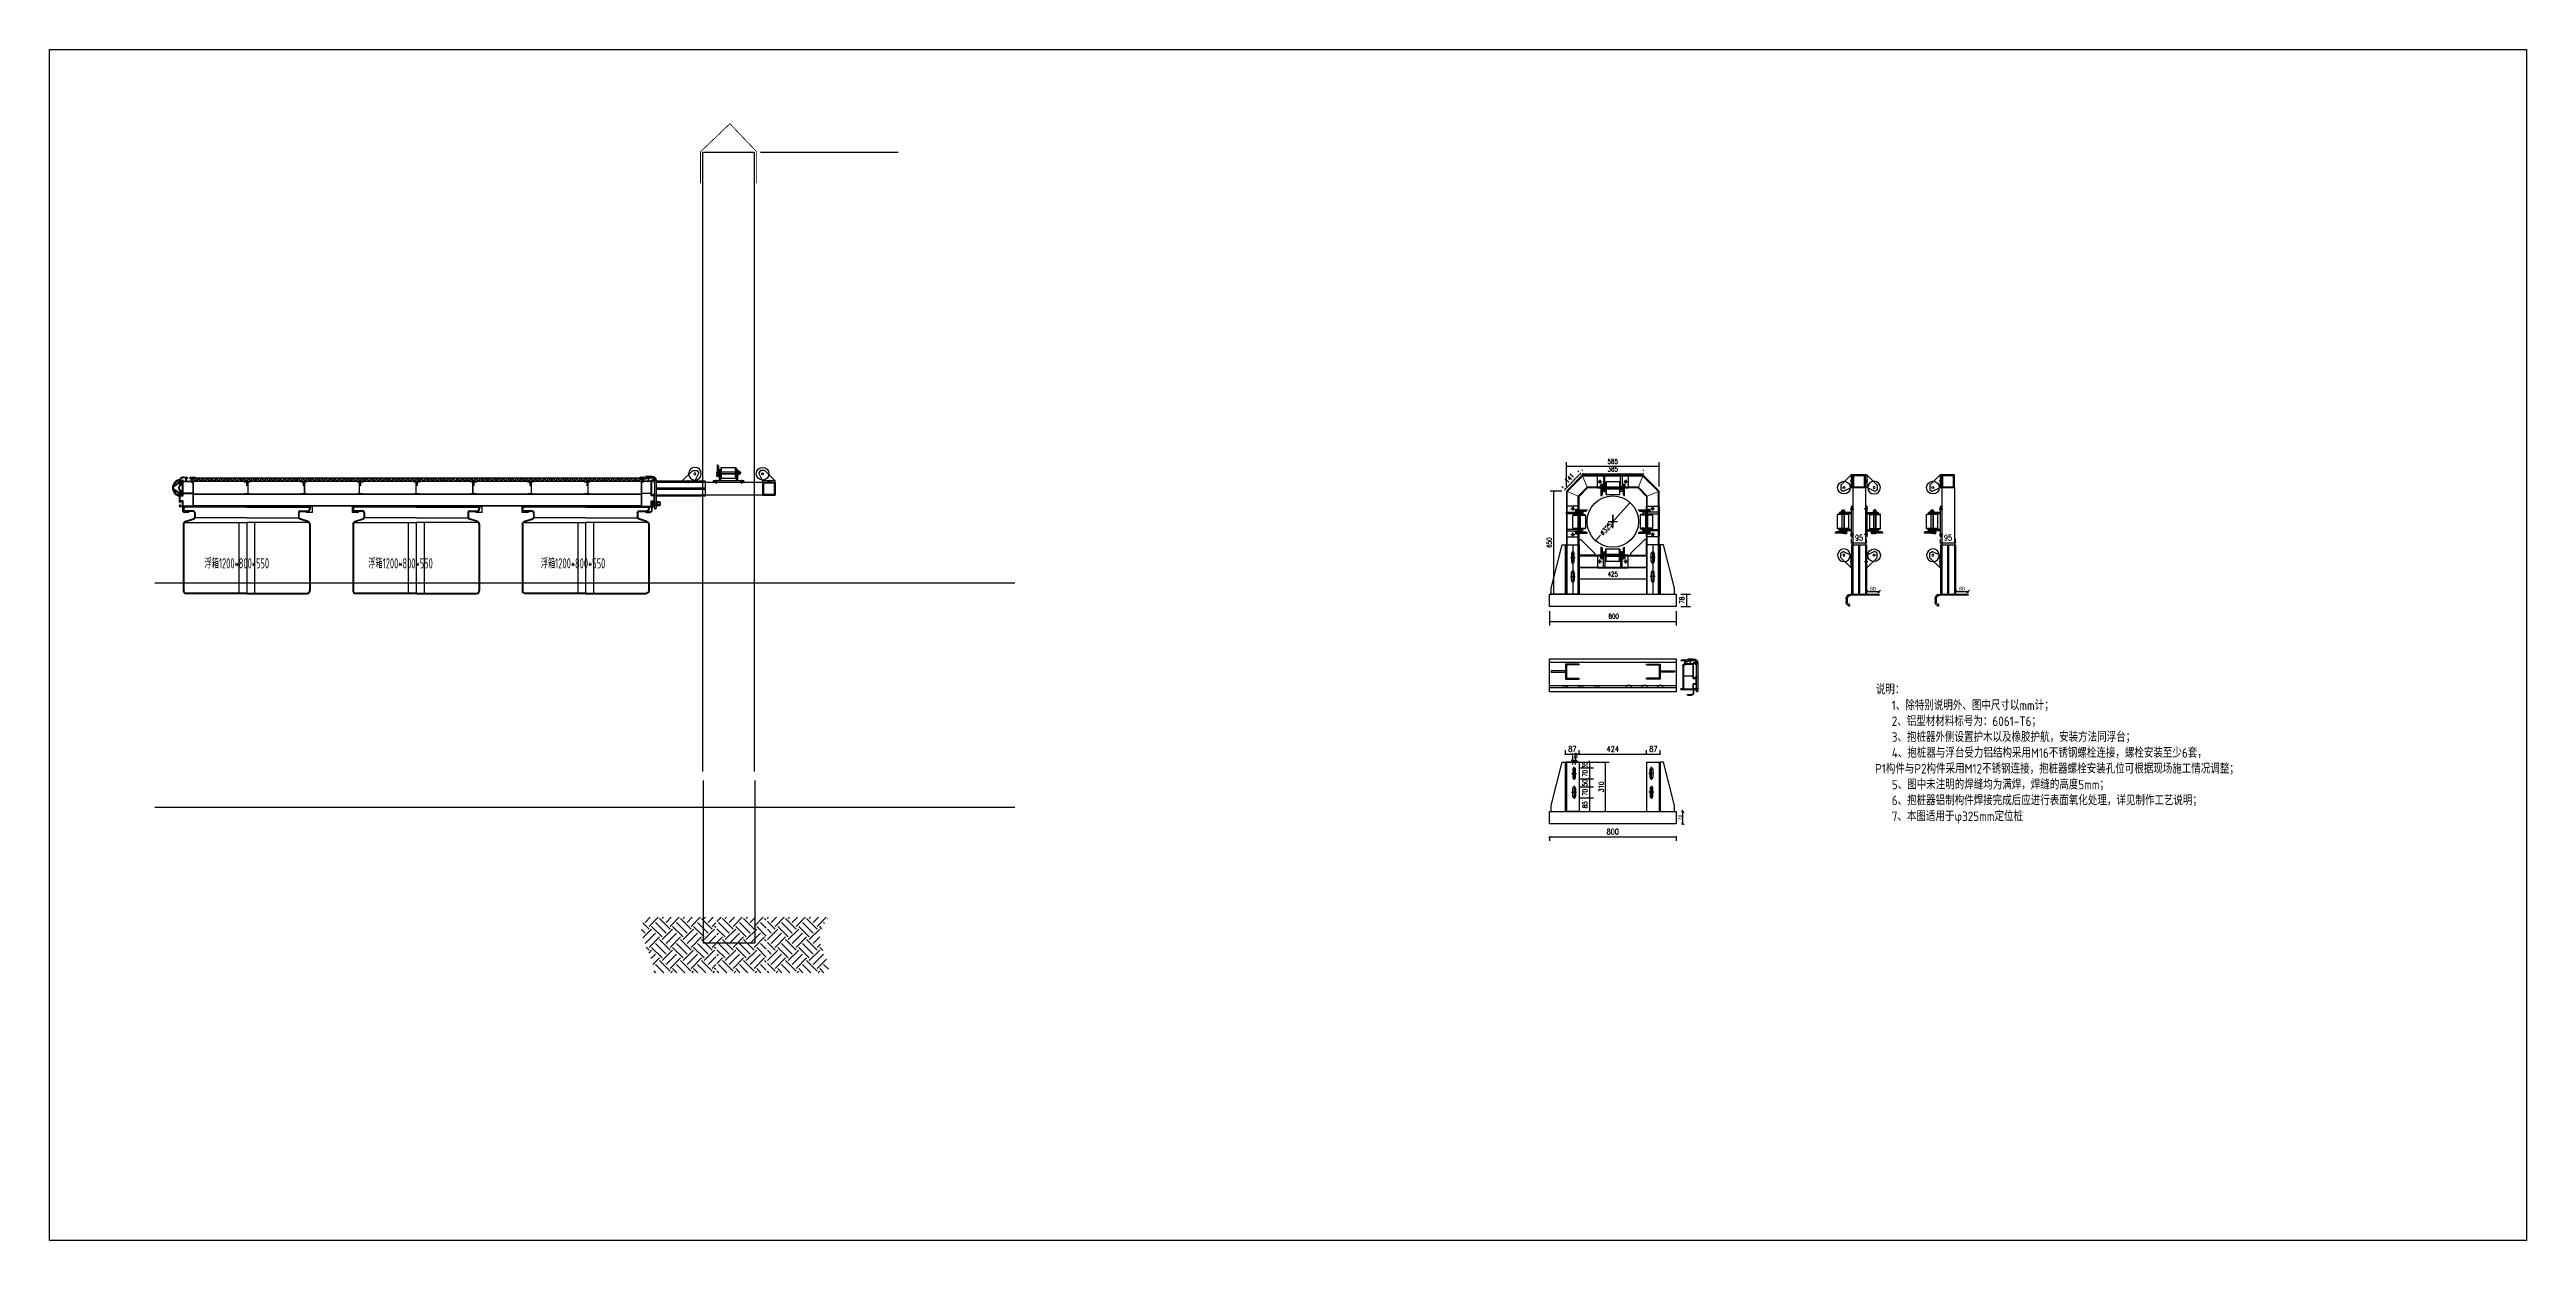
# Model space of a CAD drawing. Extents: x 15372 to 116961, y 24572 to 128109.
# Drawn here: x 39747 to 55376, y 24572 to 32093 of the extents above; entities that cross this region are included whole.
import ezdxf

# ---------------------------------------------------------------- set-up
doc = ezdxf.new("R2010")
doc.units = 0
doc.header["$LTSCALE"] = 1000
doc.header["$MEASUREMENT"] = 0
for name, pattern in [('( Border )', [21, 6, -3, 6, -3, 0, -3]), ('CENTER2', [28.575, 19.05, -3.175, 3.175, -3.175]), ('DASHED', [0.75, 0.5, -0.25]), ('DASHED2', [9.525, 6.35, -3.175])]:
    doc.linetypes.add(name, pattern=pattern)
for name, color, linetype in [('_TCH_MASK', 7, 'Continuous'), ('PUB_DIM', 3, 'Continuous'), ('W-FLOAT_BOWL浮筒', 253, 'Continuous'), ('W-STEEL_FRAME钢架', 3, 'Continuous'), ('W-WOOD_FLOOR木地板', 30, 'Continuous'), ('ZJ', 251, 'Continuous'), ('中实线', 1, 'Continuous'), ('固定锚', 5, 'Continuous'), ('图层5', 6, 'Continuous'), ('桩', 5, 'Continuous'), ('粗实线', 3, 'Continuous')]:
    doc.layers.add(name, color=color, linetype=linetype)
doc.layers.add('结构', color=52, linetype='Continuous', lineweight=18)
doc.layers.add('铝主梁170x129x4', color=210, linetype='Continuous', lineweight=25)
doc.styles.add('_TCH_DIM_T3', font='SIMPLEX.shx', dxfattribs={"width": 0.705882, "bigfont": 'hztxt.shx'})
doc.styles.add('DIM_FONT', font='SIMPLEX', dxfattribs={"width": 0.7, "bigfont": 'GBCBIG'})
doc.styles.add('M', font='arial.ttf')
doc.styles.get("Standard").update_dxf_attribs({"font": 'gbenor.shx', "bigfont": 'gbcbig.shx'})
doc.styles.add('STANDARD_T3', font='simplex.shx', dxfattribs={"width": 0.7, "bigfont": 'hztxt.shx'})
doc.dimstyles.new('9', dxfattribs={"dimscale": 8, "dimtxt": 3, "dimasz": 2, "dimexe": 0.5, "dimexo": 0.5, "dimtad": 1, "dimdec": 0, "dimdsep": 46, "dimtxsty": 'M', "dimblk1": 'OBLIQUE', "dimblk2": 'OBLIQUE', "dimsah": 1, "dimcen": 2.5, "dimclrd": 6, "dimclre": 6, "dimclrt": 6, "dimadec": 0, "dimazin": 0, "dimtfac": 1, "dimtdec": 0, "dimtix": 1, "dimtmove": 1, "dimatfit": 3, "dimldrblk": 'OBLIQUE', "dimfxl": 2, "dimfxlon": 1, "dimtolj": 1, "dimtzin": 0, "dimarcsym": 0})
doc.dimstyles.new('_T&10', dxfattribs={"dimtxt": 29.75, "dimasz": 10, "dimexe": 25, "dimexo": 30, "dimgap": 10, "dimtad": 1, "dimdec": 0, "dimzin": 0, "dimdsep": 46, "dimtxsty": '_TCH_DIM_T3', "dimblk": 'ARCHTICK', "dimcen": 0.09, "dimclrt": 7, "dimazin": 2, "dimtfac": 1, "dimtdec": 0, "dimtix": 1, "dimtmove": 2, "dimatfit": 3, "dimfxl": 1, "dimtolj": 1, "dimtzin": 0, "dimarcsym": 0})
doc.dimstyles.new('DIMN10', dxfattribs={"dimscale": 0.1, "dimtxt": 300, "dimasz": 100, "dimexe": 250, "dimexo": 300, "dimgap": 150, "dimtad": 1, "dimdec": 0, "dimzin": 0, "dimdsep": 46, "dimtxsty": 'DIM_FONT', "dimblk": 'ARCHTICK', "dimcen": 0.09, "dimclrd": 1, "dimclre": 1, "dimclrt": 2, "dimazin": 2, "dimtfac": 1, "dimtdec": 0, "dimtix": 1, "dimtmove": 2, "dimatfit": 3, "dimldrblk": 'ARCHTICK', "dimfxl": 1, "dimtolj": 1, "dimtzin": 0, "dimarcsym": 0})
doc.dimstyles.new('W__10', dxfattribs={"dimtxt": 35, "dimasz": 10, "dimexe": 25, "dimexo": 30, "dimgap": 15, "dimtad": 1, "dimdec": 0, "dimzin": 0, "dimdsep": 46, "dimtxsty": 'STANDARD_T3', "dimblk": 'ARCHTICK', "dimcen": 0.09, "dimclrd": 1, "dimclre": 1, "dimclrt": 2, "dimadec": 0, "dimazin": 0, "dimtfac": 1, "dimtdec": 0, "dimtix": 1, "dimtmove": 2, "dimatfit": 3, "dimldrblk": 'ARCHTICK', "dimfxl": 1, "dimtolj": 1, "dimtzin": 0, "dimarcsym": 0})

# ---------------------------------------------------------------- blocks, each defined once
blk = doc.blocks.new('*U786')
blk.add_lwpolyline([(-12, 0), (-12, 2.5), (12, 2.5), (12, 0)], close=True)
blk = doc.blocks.new('Split_Pins_GB91')
at = {"color": 8, "linetype": 'Continuous', "lineweight": 15}
for p, q in [((-3, 6), (-7, 3)), ((0, 5), (0, -5)), ((-3, -6), (-7, -3))]:
    blk.add_line(p, q, dxfattribs=at)
at = {"color": 7, "linetype": 'Continuous', "lineweight": 15}
for p, q in [((50, 5), (0, 5)), ((0, 0), (56, 0)), ((50, 5), (50, 0)), ((56, -5), (56, 0)), ((0, -5), (56, -5))]:
    blk.add_line(p, q, dxfattribs=at)
for centre, radius, start, end in [((-10, 0), 9.5, 41.3178, 318.6822), ((-10, 0), 4.75, 41.3178, 318.6822), ((0, 9), 9.23, 221.3178, 270), ((0, -9), 9.23, 90, 138.6822), ((0, 9), 4.48, 221.3178, 270), ((0, -9), 4.48, 90, 138.6822)]:
    blk.add_arc(centre, radius, start, end, dxfattribs=at)
blk = doc.blocks.new('5632.')
for p, q in [((865973, -129945), (865996, -129992)), ((865981, -129929), (865974, -129939)), ((866076, -129992), (866014, -129930))]:
    blk.add_line(p, q)
at = {"color": 0}
for p, q in [((866007, -129927), (865984, -129927)), ((866076, -129992), (865996, -129992)), ((865996, -129992), (865996, -130002)), ((865996, -130002), (866076, -130002)), ((866076, -130002), (866076, -129992))]:
    blk.add_line(p, q, dxfattribs=at)
for radius in [40, 6]:
    blk.add_circle((865996, -129947), radius)
for centre, radius, start, end in [((865977, -129943), 5, 133.9435, 206), ((865984, -129932), 5, 90, 133.9435), ((866007, -129937), 10, 45, 90)]:
    blk.add_arc(centre, radius, start, end)
blk = doc.blocks.new('_ArchTick')
at = {"color": 0, "linetype": 'ByBlock', "const_width": 0.4}
blk.add_lwpolyline([(-0.5, -0.5), (0.5, 0.5)], dxfattribs=at)
blk = doc.blocks.new('*D843')
at = {"layer": 'Defpoints', "color": 0, "transparency": 16777216}
for p in [(49211, 27204), (50011, 27204), (50011, 27121)]:
    blk.add_point(p, dxfattribs=at)
at = {"layer": 'PUB_DIM', "color": 1, "lineweight": -2, "transparency": 16777216}
for p, q in [((49211, 27123), (49211, 27096)), ((49211, 27121), (50011, 27121)), ((50011, 27123), (50011, 27096))]:
    blk.add_line(p, q, dxfattribs=at)
at = {"layer": 'PUB_DIM', "color": 1, "lineweight": -2, "transparency": 16777216, "xscale": 10, "yscale": 10, "zscale": 10, "rotation": 180}
blk.add_blockref('_ArchTick', (49211, 27121), dxfattribs=at)
at = {"layer": 'PUB_DIM', "color": 1, "lineweight": -2, "transparency": 16777216, "xscale": 10, "yscale": 10, "zscale": 10}
blk.add_blockref('_ArchTick', (50011, 27121), dxfattribs=at)
at = {"layer": 'PUB_DIM', "color": 2, "transparency": 16777216, "insert": (49611, 27154), "char_height": 35, "attachment_point": 5, "style": 'STANDARD_T3'}
blk.add_mtext('\\A1;800', dxfattribs=at)
blk = doc.blocks.new('*D836')
at = {"layer": 'Defpoints', "color": 0, "transparency": 16777216}
for p in [(51117, 28964), (51212, 28978), (51212, 28964)]:
    blk.add_point(p, dxfattribs=at)
at = {"layer": 'PUB_DIM', "color": 1, "lineweight": -2, "transparency": 16777216}
for p, q in [((51117, 28978), (51117, 29003)), ((51117, 28978), (51212, 28978)), ((51212, 28978), (51212, 29003))]:
    blk.add_line(p, q, dxfattribs=at)
at = {"layer": 'PUB_DIM', "color": 1, "lineweight": -2, "transparency": 16777216, "xscale": 10, "yscale": 10, "zscale": 10, "rotation": 180}
blk.add_blockref('_ArchTick', (51117, 28978), dxfattribs=at)
at = {"layer": 'PUB_DIM', "color": 1, "lineweight": -2, "transparency": 16777216, "xscale": 10, "yscale": 10, "zscale": 10}
blk.add_blockref('_ArchTick', (51212, 28978), dxfattribs=at)
at = {"layer": 'PUB_DIM', "color": 2, "transparency": 16777216, "insert": (51165, 29010), "char_height": 35, "attachment_point": 5, "style": 'STANDARD_T3'}
blk.add_mtext('\\A1;95', dxfattribs=at)
blk = doc.blocks.new('0321')
for p, q in [((652261, -254662), (652261, -254971)), ((652261, -254662), (652269, -254662)), ((652269, -254662), (652269, -254971)), ((652261, -254971), (652269, -254971))]:
    blk.add_line(p, q)
blk = doc.blocks.new('*D844')
at = {"layer": 'Defpoints', "color": 0, "transparency": 16777216}
for p in [(49399, 27592), (49399, 27282), (49563, 27282)]:
    blk.add_point(p, dxfattribs=at)
at = {"layer": 'PUB_DIM', "color": 0, "lineweight": -2, "transparency": 16777216}
for p, q in [((49429, 27592), (49588, 27592)), ((49563, 27592), (49563, 27282)), ((49429, 27282), (49588, 27282))]:
    blk.add_line(p, q, dxfattribs=at)
at = {"layer": 'PUB_DIM', "color": 0, "lineweight": -2, "transparency": 16777216, "xscale": 10, "yscale": 10, "zscale": 10}
for p, rotation in [((49563, 27592), 90), ((49563, 27282), 270)]:
    blk.add_blockref('_ArchTick', p, dxfattribs=dict(at, rotation=rotation))
at = {"layer": 'PUB_DIM', "color": 7, "transparency": 16777216, "insert": (49538, 27437), "char_height": 29.8, "attachment_point": 5, "rotation": 90, "style": '_TCH_DIM_T3'}
blk.add_mtext('\\A1;310', dxfattribs=at)
blk = doc.blocks.new('*D845')
at = {"layer": 'Defpoints', "color": 0, "transparency": 16777216}
for p in [(49312, 27592), (49399, 27644), (49399, 27592)]:
    blk.add_point(p, dxfattribs=at)
at = {"layer": 'PUB_DIM', "color": 1, "lineweight": -2, "transparency": 16777216}
for p, q in [((49312, 27642), (49312, 27669)), ((49399, 27642), (49399, 27669)), ((49312, 27644), (49399, 27644))]:
    blk.add_line(p, q, dxfattribs=at)
at = {"layer": 'PUB_DIM', "color": 1, "lineweight": -2, "transparency": 16777216, "xscale": 10, "yscale": 10, "zscale": 10, "rotation": 180}
blk.add_blockref('_ArchTick', (49312, 27644), dxfattribs=at)
at = {"layer": 'PUB_DIM', "color": 1, "lineweight": -2, "transparency": 16777216, "xscale": 10, "yscale": 10, "zscale": 10}
blk.add_blockref('_ArchTick', (49399, 27644), dxfattribs=at)
at = {"layer": 'PUB_DIM', "color": 2, "transparency": 16777216, "insert": (49356, 27676), "char_height": 35, "attachment_point": 5, "style": 'STANDARD_T3'}
blk.add_mtext('\\A1;87', dxfattribs=at)
blk = doc.blocks.new('*D846')
at = {"layer": 'Defpoints', "color": 0, "transparency": 16777216}
for p in [(49399, 27592), (49823, 27644), (49823, 27592)]:
    blk.add_point(p, dxfattribs=at)
at = {"layer": 'PUB_DIM', "color": 1, "lineweight": -2, "transparency": 16777216}
for p, q in [((49399, 27642), (49399, 27669)), ((49823, 27642), (49823, 27669)), ((49399, 27644), (49823, 27644))]:
    blk.add_line(p, q, dxfattribs=at)
at = {"layer": 'PUB_DIM', "color": 1, "lineweight": -2, "transparency": 16777216, "xscale": 10, "yscale": 10, "zscale": 10, "rotation": 180}
blk.add_blockref('_ArchTick', (49399, 27644), dxfattribs=at)
at = {"layer": 'PUB_DIM', "color": 1, "lineweight": -2, "transparency": 16777216, "xscale": 10, "yscale": 10, "zscale": 10}
blk.add_blockref('_ArchTick', (49823, 27644), dxfattribs=at)
at = {"layer": 'PUB_DIM', "color": 2, "transparency": 16777216, "insert": (49611, 27676), "char_height": 35, "attachment_point": 5, "style": 'STANDARD_T3'}
blk.add_mtext('\\A1;424', dxfattribs=at)
blk = doc.blocks.new('*D847')
at = {"layer": 'Defpoints', "color": 0, "transparency": 16777216}
for p in [(49823, 27592), (49910, 27644), (49910, 27592)]:
    blk.add_point(p, dxfattribs=at)
at = {"layer": 'PUB_DIM', "color": 1, "lineweight": -2, "transparency": 16777216}
for p, q in [((49823, 27642), (49823, 27669)), ((49910, 27642), (49910, 27669)), ((49823, 27644), (49910, 27644))]:
    blk.add_line(p, q, dxfattribs=at)
at = {"layer": 'PUB_DIM', "color": 1, "lineweight": -2, "transparency": 16777216, "xscale": 10, "yscale": 10, "zscale": 10, "rotation": 180}
blk.add_blockref('_ArchTick', (49823, 27644), dxfattribs=at)
at = {"layer": 'PUB_DIM', "color": 1, "lineweight": -2, "transparency": 16777216, "xscale": 10, "yscale": 10, "zscale": 10}
blk.add_blockref('_ArchTick', (49910, 27644), dxfattribs=at)
at = {"layer": 'PUB_DIM', "color": 2, "transparency": 16777216, "insert": (49867, 27676), "char_height": 35, "attachment_point": 5, "style": 'STANDARD_T3'}
blk.add_mtext('\\A1;87', dxfattribs=at)
blk = doc.blocks.new('*D848')
at = {"layer": 'Defpoints', "color": 0, "transparency": 16777216}
for p in [(49356, 27592), (49367, 27557), (49465, 27557)]:
    blk.add_point(p, dxfattribs=at)
at = {"layer": 'PUB_DIM', "color": 1, "lineweight": -2, "transparency": 16777216}
for p, q in [((49386, 27592), (49490, 27592)), ((49397, 27557), (49490, 27557)), ((49465, 27592), (49465, 27602)), ((49465, 27592), (49465, 27557)), ((49465, 27557), (49465, 27547))]:
    blk.add_line(p, q, dxfattribs=at)
at = {"layer": 'PUB_DIM', "color": 1, "lineweight": -2, "transparency": 16777216, "xscale": 10, "yscale": 10, "zscale": 10}
for p, rotation in [((49465, 27592), 270), ((49465, 27557), 90)]:
    blk.add_blockref('_ArchTick', p, dxfattribs=dict(at, rotation=rotation))
at = {"layer": 'PUB_DIM', "color": 2, "transparency": 16777216, "insert": (49435, 27574), "char_height": 30, "attachment_point": 5, "rotation": 90, "style": 'DIM_FONT'}
blk.add_mtext('\\A1;35', dxfattribs=at)
blk = doc.blocks.new('*D849')
at = {"layer": 'Defpoints', "color": 0, "transparency": 16777216}
for p in [(49367, 27557), (49367, 27487), (49465, 27487)]:
    blk.add_point(p, dxfattribs=at)
at = {"layer": 'PUB_DIM', "color": 1, "lineweight": -2, "transparency": 16777216}
for p, q in [((49397, 27557), (49490, 27557)), ((49465, 27557), (49465, 27487)), ((49397, 27487), (49490, 27487))]:
    blk.add_line(p, q, dxfattribs=at)
at = {"layer": 'PUB_DIM', "color": 1, "lineweight": -2, "transparency": 16777216, "xscale": 10, "yscale": 10, "zscale": 10}
for p, rotation in [((49465, 27557), 90), ((49465, 27487), 270)]:
    blk.add_blockref('_ArchTick', p, dxfattribs=dict(at, rotation=rotation))
at = {"layer": 'PUB_DIM', "color": 2, "transparency": 16777216, "insert": (49435, 27522), "char_height": 30, "attachment_point": 5, "rotation": 90, "style": 'DIM_FONT'}
blk.add_mtext('\\A1;70', dxfattribs=at)
blk = doc.blocks.new('*D850')
at = {"layer": 'Defpoints', "color": 0, "transparency": 16777216}
for p in [(49367, 27487), (49367, 27437), (49465, 27437)]:
    blk.add_point(p, dxfattribs=at)
at = {"layer": 'PUB_DIM', "color": 1, "lineweight": -2, "transparency": 16777216}
for p, q in [((49397, 27487), (49490, 27487)), ((49397, 27437), (49490, 27437)), ((49465, 27487), (49465, 27497)), ((49465, 27487), (49465, 27437)), ((49465, 27437), (49465, 27427))]:
    blk.add_line(p, q, dxfattribs=at)
at = {"layer": 'PUB_DIM', "color": 1, "lineweight": -2, "transparency": 16777216, "xscale": 10, "yscale": 10, "zscale": 10}
for p, rotation in [((49465, 27487), 270), ((49465, 27437), 90)]:
    blk.add_blockref('_ArchTick', p, dxfattribs=dict(at, rotation=rotation))
at = {"layer": 'PUB_DIM', "color": 2, "transparency": 16777216, "insert": (49435, 27462), "char_height": 30, "attachment_point": 5, "rotation": 90, "style": 'DIM_FONT'}
blk.add_mtext('\\A1;50', dxfattribs=at)
blk = doc.blocks.new('*D851')
at = {"layer": 'Defpoints', "color": 0, "transparency": 16777216}
for p in [(49367, 27437), (49367, 27367), (49465, 27367)]:
    blk.add_point(p, dxfattribs=at)
at = {"layer": 'PUB_DIM', "color": 1, "lineweight": -2, "transparency": 16777216}
for p, q in [((49397, 27437), (49490, 27437)), ((49397, 27367), (49490, 27367)), ((49465, 27437), (49465, 27367))]:
    blk.add_line(p, q, dxfattribs=at)
at = {"layer": 'PUB_DIM', "color": 1, "lineweight": -2, "transparency": 16777216, "xscale": 10, "yscale": 10, "zscale": 10}
for p, rotation in [((49465, 27437), 90), ((49465, 27367), 270)]:
    blk.add_blockref('_ArchTick', p, dxfattribs=dict(at, rotation=rotation))
at = {"layer": 'PUB_DIM', "color": 2, "transparency": 16777216, "insert": (49435, 27402), "char_height": 30, "attachment_point": 5, "rotation": 90, "style": 'DIM_FONT'}
blk.add_mtext('\\A1;70', dxfattribs=at)
blk = doc.blocks.new('*D852')
at = {"layer": 'Defpoints', "color": 0, "transparency": 16777216}
for p in [(49367, 27367), (49356, 27282), (49465, 27282)]:
    blk.add_point(p, dxfattribs=at)
at = {"layer": 'PUB_DIM', "color": 1, "lineweight": -2, "transparency": 16777216}
for p, q in [((49397, 27367), (49490, 27367)), ((49465, 27367), (49465, 27282)), ((49386, 27282), (49490, 27282))]:
    blk.add_line(p, q, dxfattribs=at)
at = {"layer": 'PUB_DIM', "color": 1, "lineweight": -2, "transparency": 16777216, "xscale": 10, "yscale": 10, "zscale": 10}
for p, rotation in [((49465, 27367), 90), ((49465, 27282), 270)]:
    blk.add_blockref('_ArchTick', p, dxfattribs=dict(at, rotation=rotation))
at = {"layer": 'PUB_DIM', "color": 2, "transparency": 16777216, "insert": (49435, 27324), "char_height": 30, "attachment_point": 5, "rotation": 90, "style": 'DIM_FONT'}
blk.add_mtext('\\A1;85', dxfattribs=at)
blk = doc.blocks.new('*D853')
at = {"layer": 'Defpoints', "color": 0, "transparency": 16777216}
for p in [(49358, 27548), (49376, 27604), (49376, 27548)]:
    blk.add_point(p, dxfattribs=at)
at = {"layer": 'PUB_DIM', "color": 1, "lineweight": -2, "transparency": 16777216}
for p, q in [((49358, 27604), (49348, 27604)), ((49358, 27578), (49358, 27629)), ((49358, 27604), (49376, 27604)), ((49376, 27578), (49376, 27629)), ((49376, 27604), (49386, 27604))]:
    blk.add_line(p, q, dxfattribs=at)
at = {"layer": 'PUB_DIM', "color": 1, "lineweight": -2, "transparency": 16777216, "xscale": 10, "yscale": 10, "zscale": 10}
blk.add_blockref('_ArchTick', (49358, 27604), dxfattribs=at)
at = {"layer": 'PUB_DIM', "color": 1, "lineweight": -2, "transparency": 16777216, "xscale": 10, "yscale": 10, "zscale": 10, "rotation": 180}
blk.add_blockref('_ArchTick', (49376, 27604), dxfattribs=at)
at = {"layer": 'PUB_DIM', "color": 2, "transparency": 16777216, "insert": (49367, 27634), "char_height": 30, "attachment_point": 5, "style": 'DIM_FONT'}
blk.add_mtext('\\A1;18', dxfattribs=at)
blk = doc.blocks.new('A$C49B369EF')
at = {"color": 8}
for p, q in [((4, 203), (21, 203)), ((23, 124), (23, 191))]:
    blk.add_line(p, q, dxfattribs=at)
at = {"color": 3}
for p, q in [((17, 36), (2, 36)), ((19, 34), (19, 12)), ((22, 34), (22, 12)), ((57, 3), (31, 3)), ((58, 2), (58, 1)), ((47, 0), (31, 0)), ((57, 0), (49, 0))]:
    blk.add_line(p, q, dxfattribs=at)
at = {"color": 8, "ltscale": 0.5}
blk.add_arc((21, 201), 2, 0, 90, dxfattribs=at)
at = {"color": 3}
for centre, radius, start, end in [((2, 38), 2, 180, 270), ((17, 34), 2, 0, 90), ((31, 12), 12, 180, 270), ((31, 12), 9, 180, 270), ((57, 2), 1, 0, 90), ((57, 1), 1, 270, 0)]:
    blk.add_arc(centre, radius, start, end, dxfattribs=at)
at = {"color": 3, "ltscale": 0.5}
blk.add_arc((24, 34), 2, 90, 180, dxfattribs=at)
at = {"layer": '中实线', "color": 8, "linetype": 'ByBlock', "ltscale": 0.5}
for p, q in [((4, 203), (4, 203)), ((36, 218), (20, 218)), ((20, 218), (20, 218)), ((23, 199), (23, 201)), ((25, 197), (37, 197)), ((26, 194), (71, 194)), ((39, 199), (39, 215)), ((76, 190), (81, 190)), ((84, 187), (84, 125)), ((4, 76), (4, 101)), ((7, 104), (20, 104)), ((20, 73), (7, 73)), ((23, 107), (23, 117)), ((23, 42), (23, 70)), ((81, 122), (25, 122)), ((25, 119), (81, 119)), ((81, 39), (26, 39)), ((84, 116), (84, 42))]:
    blk.add_line(p, q, dxfattribs=at)
for centre, radius, start, end in [((20, 202), 15.9, 89.8166, 176.4472), ((25, 199), 2, 180, 269.9404), ((26, 191), 3, 90, 180), ((36, 215), 3, 0, 90), ((37, 199), 2, 269.9404, 0), ((71, 192), 2, 11.537, 90), ((76, 193), 3, 191.537, 270), ((81, 187), 3, 0, 90), ((7, 101), 3, 90, 180), ((7, 76), 3, 180, 270), ((20, 107), 3, 270, 0), ((20, 70), 3, 0, 90), ((25, 124), 2, 180, 270), ((25, 117), 2, 90, 180), ((26, 42), 3, 180, 270), ((81, 125), 3, 270, 0), ((81, 116), 3, 0, 90), ((81, 42), 3, 270, 0)]:
    blk.add_arc(centre, radius, start, end, dxfattribs=at)
at = {"layer": '粗实线', "linetype": 'ByBlock', "ltscale": 0.5}
for p, q in [((0, 200), (0, 202)), ((9, 199), (8, 192)), ((17, 200), (10, 200)), ((19, 155), (19, 198)), ((20, 222), (25, 222)), ((25, 222), (22, 222)), ((40, 222), (45, 222)), ((42, 214), (42, 198)), ((44, 215), (50, 215)), ((44, 197), (57, 197)), ((51, 219), (51, 215)), ((57, 197), (57, 197)), ((58, 197), (72, 197)), ((58, 197), (58, 197)), ((65, 215), (65, 219)), ((72, 215), (65, 215)), ((70, 222), (75, 222)), ((73, 198), (73, 214)), ((76, 218), (76, 194)), ((100, 219), (77, 219)), ((77, 193), (86, 193)), ((87, 192), (87, 155)), ((90, 222), (93, 222)), ((100, 219), (100, 219)), ((0, 90), (0, 109)), ((0, 89), (0, 90)), ((0, 74), (0, 89)), ((0, 89), (0, 89)), ((0, 64), (0, 74)), ((0, 38), (0, 42)), ((4, 61), (3, 61)), ((3, 47), (4, 47)), ((4, 68), (4, 62)), ((4, 47), (4, 40)), ((18, 69), (5, 69)), ((8, 117), (9, 110)), ((10, 109), (17, 109)), ((19, 155), (19, 155)), ((19, 111), (19, 154)), ((19, 154), (19, 154)), ((19, 55), (19, 68)), ((19, 55), (19, 55)), ((19, 40), (19, 54)), ((19, 54), (19, 54)), ((99, 36), (24, 36)), ((87, 155), (87, 155)), ((87, 154), (87, 154)), ((87, 154), (87, 154)), ((87, 154), (87, 90)), ((87, 90), (87, 89)), ((87, 89), (87, 89)), ((87, 89), (87, 39)), ((88, 39), (99, 39)), ((100, 38), (100, 37))]:
    blk.add_line(p, q, dxfattribs=at)
at = {"layer": '粗实线', "color": 3, "linetype": 'ByBlock', "ltscale": 0.5}
for p, q in [((5, 39), (18, 39)), ((48, 0), (48, 0)), ((48, 0), (48, 0))]:
    blk.add_line(p, q, dxfattribs=at)
at = {"layer": '粗实线', "linetype": 'ByBlock', "ltscale": 0.5}
for centre, radius, start, end in [((20, 202), 20, 90, 180), ((10, 200), 9.84, 179.7094, 251.9861), ((7, 192), 1, 270, 349.7), ((10, 199), 1, 90, 169.7), ((17, 198), 2, 360, 90), ((44, 214), 1, 90, 180), ((44, 198), 1, 180, 270), ((45, 215), 6.6, 38.3047, 92.8074), ((50, 215), 0.2, 270, 0.2741), ((57, 197), 0.2, 45, 90), ((58, 197), 0.2, 225, 315), ((58, 197), 0.2, 90, 135), ((70, 215), 6.6, 87.1926, 141.6953), ((65, 215), 0.2, 180, 270), ((72, 214), 1, 0, 90), ((72, 198), 1, 270, 0), ((77, 218), 1, 90, 180), ((77, 194), 1, 180, 270), ((86, 192), 1, 0, 90), ((92, 208), 13.8, 54.8394, 92.3815), ((100, 219), 0.2, 270, 0), ((10, 109), 10.1, 110.0422, 179.7055), ((0, 90), 0.2, 180, 225), ((0, 89), 0.2, 135, 180), ((0, 89), 0.2, 315, 45), ((3, 64), 2.5, 180, 270), ((7, 42), 6.6, 128.3047, 182.8074), ((5, 68), 1, 90, 180), ((4, 62), 0.2, 270, 0), ((4, 47), 0.2, 0, 90), ((5, 40), 1, 180, 270), ((7, 117), 1.03, 10.8147, 98.718), ((10, 110), 1, 190.3, 270), ((17, 111), 2, 270, 0), ((18, 68), 1, 0, 90), ((18, 40), 1, 270, 0), ((19, 154), 0.2, 315, 45), ((19, 155), 0.2, 180, 225), ((19, 154), 0.2, 135, 180), ((19, 54), 0.2, 315, 45), ((19, 55), 0.2, 180, 225), ((19, 54), 0.2, 135, 180), ((87, 155), 0.2, 315, 0), ((87, 154), 0.2, 135, 225), ((87, 154), 0.2, 360, 45), ((87, 90), 0.2, 315, 0), ((87, 89), 0.2, 135, 225), ((87, 89), 0.2, 360, 45), ((87, 39), 0.5, 90, 0), ((99, 38), 1, 0, 90), ((99, 37), 1, 270, 0)]:
    blk.add_arc(centre, radius, start, end, dxfattribs=at)
at = {"layer": '粗实线', "color": 3, "linetype": 'ByBlock', "ltscale": 0.5}
for centre, start, end in [((47, 0), 270, 315), ((49, 0), 225, 270), ((48, 0), 45, 135)]:
    blk.add_arc(centre, 0.2, start, end, dxfattribs=at)
at = {"layer": '结构', "color": 3, "linetype": 'ByBlock', "ltscale": 0.5}
for p, q in [((25, 222), (25, 221)), ((25, 221), (26, 222)), ((26, 222), (27, 222)), ((27, 222), (27, 221)), ((27, 221), (28, 222)), ((28, 222), (29, 222)), ((29, 222), (29, 221)), ((29, 221), (30, 222)), ((30, 222), (31, 222)), ((31, 222), (31, 221)), ((31, 221), (32, 222)), ((32, 222), (33, 222)), ((33, 222), (33, 221)), ((33, 221), (34, 222)), ((34, 222), (35, 222)), ((35, 222), (35, 221)), ((35, 221), (36, 222)), ((36, 222), (37, 222)), ((37, 222), (37, 221)), ((37, 221), (38, 222)), ((38, 222), (39, 222)), ((39, 222), (39, 221)), ((39, 221), (40, 222)), ((40, 222), (42, 222)), ((75, 222), (73, 222)), ((76, 221), (75, 222)), ((77, 222), (76, 222)), ((76, 222), (76, 221)), ((78, 221), (77, 222)), ((79, 222), (78, 222)), ((78, 222), (78, 221)), ((80, 221), (79, 222)), ((81, 222), (80, 222)), ((80, 222), (80, 221)), ((82, 221), (81, 222)), ((83, 222), (82, 222)), ((82, 222), (82, 221)), ((84, 221), (83, 222)), ((85, 222), (84, 222)), ((84, 222), (84, 221)), ((86, 221), (85, 222)), ((87, 222), (86, 222)), ((86, 222), (86, 221)), ((88, 221), (87, 222)), ((89, 222), (88, 222)), ((88, 222), (88, 221)), ((90, 221), (89, 222)), ((90, 222), (90, 221))]:
    blk.add_line(p, q, dxfattribs=at)
for centre, start, end in [((25, 222), 45, 90), ((25, 222), 225, 315), ((26, 222), 90, 135), ((27, 222), 45, 90), ((27, 222), 225, 315), ((28, 222), 90, 135), ((29, 222), 45, 90), ((29, 222), 225, 315), ((30, 222), 90, 135), ((31, 222), 45, 90), ((31, 222), 225, 315), ((32, 222), 90, 135), ((33, 222), 45, 90), ((33, 222), 225, 315), ((34, 222), 90, 135), ((35, 222), 45, 90), ((35, 222), 225, 315), ((36, 222), 90, 135), ((37, 222), 45, 90), ((37, 222), 225, 315), ((38, 222), 90, 135), ((39, 222), 45, 90), ((39, 222), 225, 315), ((40, 222), 90, 135), ((75, 222), 45, 90), ((76, 222), 90, 135), ((76, 222), 225, 315), ((77, 222), 45, 90), ((78, 222), 90, 135), ((78, 222), 225, 315), ((79, 222), 45, 90), ((80, 222), 90, 135), ((80, 222), 225, 315), ((81, 222), 45, 90), ((82, 222), 90, 135), ((82, 222), 225, 315), ((83, 222), 45, 90), ((84, 222), 90, 135), ((84, 222), 225, 315), ((85, 222), 45, 90), ((86, 222), 90, 135), ((86, 222), 225, 315), ((87, 222), 45, 90), ((88, 222), 90, 135), ((88, 222), 225, 315), ((89, 222), 45, 90), ((90, 222), 90, 135), ((90, 222), 225, 315)]:
    blk.add_arc(centre, 0.2, start, end, dxfattribs=at)
blk = doc.blocks.new('A$C4B927DFE')
at = {"color": 0, "lineweight": 5}
for p, q in [((-57, 44), (-55, 44)), ((-54, 64), (-54, 66)), ((-41, 67), (-41, 68))]:
    blk.add_line(p, q, dxfattribs=at)
at = {"color": 0, "lineweight": 0, "ltscale": 0.5}
blk.add_arc((-57, 48), 4.07, 190.1528, 265.2718, dxfattribs=at)
at = {"layer": '结构', "color": 0, "linetype": 'ByBlock', "lineweight": 0, "ltscale": 0.5}
for p, q in [((-76, 68), (-76, 67)), ((-60, 69), (-75, 69)), ((-75, 66), (-62, 66)), ((-61, 65), (-61, 47)), ((-57, 64), (-58, 64)), ((-58, 64), (-57, 64)), ((-58, 62), (-57, 63)), ((-57, 62), (-58, 62)), ((-57, 60), (-58, 61)), ((-58, 61), (-57, 61)), ((-57, 59), (-58, 59)), ((-58, 59), (-57, 59)), ((-57, 57), (-58, 57)), ((-58, 57), (-57, 57)), ((-57, 55), (-58, 55)), ((-58, 55), (-57, 55)), ((-58, 53), (-57, 54)), ((-57, 53), (-58, 53)), ((-57, 51), (-58, 52)), ((-58, 52), (-57, 52)), ((-57, 64), (-57, 66)), ((-57, 63), (-57, 64)), ((-57, 61), (-57, 62)), ((-57, 59), (-57, 60)), ((-57, 57), (-57, 59)), ((-57, 55), (-57, 57)), ((-57, 54), (-57, 55)), ((-57, 52), (-57, 53)), ((-57, 53), (-57, 53)), ((-57, 50), (-57, 51)), ((-54, 63), (-54, 64)), ((-54, 64), (-53, 64)), ((-53, 64), (-54, 64)), ((-53, 62), (-54, 63)), ((-54, 62), (-54, 62)), ((-54, 62), (-53, 62)), ((-53, 62), (-54, 61)), ((-54, 62), (-53, 62)), ((-54, 61), (-54, 60)), ((-54, 60), (-53, 60)), ((-53, 60), (-54, 60)), ((-54, 60), (-54, 58)), ((-54, 58), (-53, 58)), ((-53, 58), (-54, 58)), ((-54, 58), (-54, 57)), ((-54, 57), (-53, 56)), ((-53, 56), (-54, 56)), ((-54, 56), (-54, 55)), ((-54, 55), (-53, 54)), ((-53, 54), (-54, 54)), ((-54, 54), (-54, 53)), ((-54, 53), (-53, 53)), ((-53, 53), (-54, 52)), ((-54, 52), (-54, 51)), ((-54, 51), (-53, 51)), ((-53, 51), (-54, 51)), ((-54, 51), (-54, 50)), ((-54, -3), (-54, 43)), ((-51, 69), (-42, 69)), ((-51, -3), (-51, 65)), ((-42, 66), (-50, 66)), ((-76, -5), (-76, -7)), ((-55, -4), (-75, -4)), ((-75, -7), (-41, -7)), ((-41, -4), (-50, -4)), ((-41, -7), (-41, -5))]:
    blk.add_line(p, q, dxfattribs=at)
for centre, radius, start, end in [((-75, 68), 1, 90, 180), ((-75, 67), 1, 180, 270), ((-62, 65), 1, 0, 90), ((-60, 66), 3, 360, 90.0017), ((-56, 50), 1.75, 180, 0), ((-55, 43), 1, 0, 90), ((-51, 66), 3, 89.9983, 180), ((-50, 65), 1, 90, 180), ((-42, 68), 1, 0, 90), ((-42, 67), 1, 270, 360), ((-75, -5), 0.5, 90, 180), ((-75, -7), 0.5, 180, 270), ((-55, -3), 1, 270, 0), ((-50, -3), 1, 180, 270), ((-41, -5), 0.5, 0, 90), ((-41, -7), 0.5, 270, 0)]:
    blk.add_arc(centre, radius, start, end, dxfattribs=at)
blk = doc.blocks.new('555')
at = {"color": 31}
for p, q in [((447974, -94563), (450813, -94563)), ((447974, -94586), (447974, -94563)), ((447974, -94573), (447980, -94567)), ((447984, -94586), (447974, -94576)), ((450813, -94586), (447974, -94586)), ((447994, -94581), (447975, -94563)), ((447975, -94586), (447980, -94581)), ((447987, -94574), (447998, -94563)), ((447994, -94567), (447990, -94563)), ((447990, -94586), (448009, -94567)), ((448013, -94586), (448001, -94574)), ((448023, -94581), (448004, -94563)), ((448004, -94586), (448009, -94581)), ((448023, -94581), (448008, -94566)), ((448008, -94568), (448009, -94567)), ((448008, -94582), (448009, -94581)), ((448013, -94586), (448008, -94581)), ((448016, -94574), (448027, -94563)), ((448016, -94574), (448027, -94563)), ((448023, -94567), (448019, -94563)), ((448023, -94567), (448019, -94563)), ((448019, -94586), (448037, -94567)), ((448019, -94586), (448037, -94567)), ((448042, -94586), (448030, -94574)), ((448042, -94586), (448030, -94574)), ((448052, -94581), (448033, -94563)), ((448052, -94581), (448033, -94563)), ((448033, -94586), (448037, -94581)), ((448033, -94586), (448037, -94581)), ((448044, -94574), (448056, -94563)), ((448052, -94567), (448047, -94563)), ((448052, -94567), (448047, -94563)), ((448047, -94586), (448066, -94567)), ((448070, -94586), (448059, -94574)), ((448080, -94581), (448062, -94563)), ((448062, -94586), (448066, -94581)), ((448080, -94581), (448065, -94566)), ((448065, -94568), (448066, -94567)), ((448065, -94582), (448066, -94581)), ((448070, -94586), (448065, -94581)), ((448073, -94574), (448085, -94563)), ((448073, -94574), (448085, -94563)), ((448080, -94567), (448076, -94563)), ((448080, -94567), (448076, -94563)), ((448076, -94586), (448095, -94567)), ((448076, -94586), (448095, -94567)), ((448099, -94586), (448088, -94574)), ((448099, -94586), (448088, -94574)), ((448109, -94581), (448090, -94563)), ((448109, -94581), (448090, -94563)), ((448090, -94586), (448095, -94581)), ((448090, -94586), (448095, -94581)), ((448102, -94574), (448113, -94563)), ((448109, -94567), (448105, -94563)), ((448109, -94567), (448105, -94563)), ((448105, -94586), (448123, -94567)), ((448128, -94586), (448116, -94574)), ((448138, -94581), (448119, -94563)), ((448119, -94586), (448123, -94581)), ((448131, -94574), (448142, -94563)), ((448138, -94567), (448134, -94563)), ((448134, -94586), (448152, -94567)), ((448157, -94586), (448145, -94574)), ((448167, -94581), (448148, -94563)), ((448148, -94586), (448152, -94581)), ((448159, -94574), (448171, -94563)), ((448167, -94567), (448162, -94563)), ((448162, -94586), (448181, -94567)), ((448185, -94586), (448174, -94574)), ((448195, -94581), (448177, -94563)), ((448177, -94586), (448181, -94581)), ((448188, -94574), (448200, -94563)), ((448195, -94567), (448191, -94563)), ((448191, -94586), (448210, -94567)), ((448214, -94586), (448202, -94574)), ((448224, -94581), (448205, -94563)), ((448205, -94586), (448210, -94581)), ((448217, -94574), (448228, -94563)), ((448224, -94567), (448220, -94563)), ((448220, -94586), (448238, -94567)), ((448243, -94586), (448231, -94574)), ((448253, -94581), (448234, -94563)), ((448234, -94586), (448238, -94581)), ((448246, -94574), (448257, -94563)), ((448253, -94567), (448248, -94563)), ((448248, -94586), (448267, -94567)), ((448271, -94586), (448260, -94574)), ((448282, -94581), (448263, -94563)), ((448263, -94586), (448267, -94581)), ((448274, -94574), (448286, -94563)), ((448282, -94567), (448277, -94563)), ((448277, -94586), (448296, -94567)), ((448300, -94586), (448289, -94574)), ((448310, -94581), (448292, -94563)), ((448292, -94586), (448296, -94581)), ((448303, -94574), (448315, -94563)), ((448310, -94567), (448306, -94563)), ((448306, -94586), (448325, -94567)), ((448329, -94586), (448317, -94574)), ((448339, -94581), (448320, -94563)), ((448320, -94586), (448325, -94581)), ((448332, -94574), (448343, -94563)), ((448339, -94567), (448335, -94563)), ((448335, -94586), (448353, -94567)), ((448358, -94586), (448346, -94574)), ((448368, -94581), (448349, -94563)), ((448349, -94586), (448353, -94581)), ((448361, -94574), (448372, -94563)), ((448368, -94567), (448363, -94563)), ((448363, -94586), (448382, -94567)), ((448386, -94586), (448375, -94574)), ((448396, -94581), (448378, -94563)), ((448378, -94586), (448382, -94581)), ((448389, -94574), (448401, -94563)), ((448396, -94567), (448392, -94563)), ((448392, -94586), (448411, -94567)), ((448415, -94586), (448404, -94574)), ((448425, -94581), (448407, -94563)), ((448407, -94586), (448411, -94581)), ((448418, -94574), (448430, -94563)), ((448425, -94567), (448421, -94563)), ((448421, -94586), (448440, -94567)), ((448444, -94586), (448432, -94574)), ((448454, -94581), (448435, -94563)), ((448435, -94586), (448440, -94581)), ((448447, -94574), (448458, -94563)), ((448454, -94567), (448450, -94563)), ((448450, -94586), (448468, -94567)), ((448473, -94586), (448461, -94574)), ((448483, -94581), (448464, -94563)), ((448464, -94586), (448468, -94581)), ((448475, -94574), (448487, -94563)), ((448483, -94567), (448478, -94563)), ((448478, -94586), (448497, -94567)), ((448501, -94586), (448490, -94574)), ((448511, -94581), (448493, -94563)), ((448493, -94586), (448497, -94581)), ((448504, -94574), (448516, -94563)), ((448511, -94567), (448507, -94563)), ((448507, -94586), (448526, -94567)), ((448530, -94586), (448519, -94574)), ((448540, -94581), (448521, -94563)), ((448521, -94586), (448526, -94581)), ((448533, -94574), (448544, -94563)), ((448540, -94567), (448536, -94563)), ((448536, -94586), (448555, -94567)), ((448559, -94586), (448547, -94574)), ((448569, -94581), (448550, -94563)), ((448550, -94586), (448555, -94581)), ((448562, -94574), (448573, -94563)), ((448569, -94567), (448565, -94563)), ((448565, -94586), (448583, -94567)), ((448588, -94586), (448576, -94574)), ((448598, -94581), (448579, -94563)), ((448579, -94586), (448583, -94581)), ((448590, -94574), (448602, -94563)), ((448598, -94567), (448593, -94563)), ((448593, -94586), (448612, -94567)), ((448616, -94586), (448605, -94574)), ((448626, -94581), (448608, -94563)), ((448608, -94586), (448612, -94581)), ((448619, -94574), (448631, -94563)), ((448626, -94567), (448622, -94563)), ((448622, -94586), (448641, -94567)), ((448645, -94586), (448634, -94574)), ((448655, -94581), (448636, -94563)), ((448636, -94586), (448641, -94581)), ((448648, -94574), (448659, -94563)), ((448655, -94567), (448651, -94563)), ((448651, -94586), (448669, -94567)), ((448674, -94586), (448662, -94574)), ((448684, -94581), (448665, -94563)), ((448665, -94586), (448669, -94581)), ((448677, -94574), (448688, -94563)), ((448684, -94567), (448680, -94563)), ((448680, -94586), (448698, -94567)), ((448703, -94586), (448691, -94574)), ((448713, -94581), (448694, -94563)), ((448694, -94586), (448698, -94581)), ((448705, -94574), (448717, -94563)), ((448713, -94567), (448708, -94563)), ((448708, -94586), (448727, -94567)), ((448731, -94586), (448720, -94574)), ((448741, -94581), (448723, -94563)), ((448723, -94586), (448727, -94581)), ((448734, -94574), (448746, -94563)), ((448741, -94567), (448737, -94563)), ((448737, -94586), (448756, -94567)), ((448760, -94586), (448748, -94574)), ((448770, -94581), (448751, -94563)), ((448751, -94586), (448756, -94581)), ((448763, -94574), (448774, -94563)), ((448770, -94567), (448766, -94563)), ((448766, -94586), (448784, -94567)), ((448789, -94586), (448777, -94574)), ((448799, -94581), (448780, -94563)), ((448780, -94586), (448784, -94581)), ((448792, -94574), (448803, -94563)), ((448799, -94567), (448794, -94563)), ((448794, -94586), (448813, -94567)), ((448817, -94586), (448806, -94574)), ((448828, -94581), (448809, -94563)), ((448809, -94586), (448813, -94581)), ((448820, -94574), (448832, -94563)), ((448828, -94567), (448823, -94563)), ((448823, -94586), (448842, -94567)), ((448846, -94586), (448835, -94574)), ((448856, -94581), (448838, -94563)), ((448838, -94586), (448842, -94581)), ((448849, -94574), (448861, -94563)), ((448856, -94567), (448852, -94563)), ((448852, -94586), (448871, -94567)), ((448875, -94586), (448863, -94574)), ((448885, -94581), (448866, -94563)), ((448866, -94586), (448871, -94581)), ((448878, -94574), (448889, -94563)), ((448885, -94567), (448881, -94563)), ((448881, -94586), (448899, -94567)), ((448904, -94586), (448892, -94574)), ((448914, -94581), (448895, -94563)), ((448895, -94586), (448899, -94581)), ((448907, -94574), (448918, -94563)), ((448914, -94567), (448909, -94563)), ((448909, -94586), (448928, -94567)), ((448932, -94586), (448921, -94574)), ((448942, -94581), (448924, -94563)), ((448924, -94586), (448928, -94581)), ((448935, -94574), (448947, -94563)), ((448942, -94567), (448938, -94563)), ((448938, -94586), (448957, -94567)), ((448961, -94586), (448950, -94574)), ((448971, -94581), (448953, -94563)), ((448953, -94586), (448957, -94581)), ((448964, -94574), (448976, -94563)), ((448971, -94567), (448967, -94563)), ((448967, -94586), (448986, -94567)), ((448990, -94586), (448978, -94574)), ((449000, -94581), (448981, -94563)), ((448981, -94586), (448986, -94581)), ((448993, -94574), (449004, -94563)), ((449000, -94567), (448996, -94563)), ((448996, -94586), (449014, -94567)), ((449019, -94586), (449007, -94574)), ((449029, -94581), (449010, -94563)), ((449010, -94586), (449014, -94581)), ((449021, -94574), (449033, -94563)), ((449029, -94567), (449024, -94563)), ((449024, -94586), (449043, -94567)), ((449047, -94586), (449036, -94574)), ((449057, -94581), (449039, -94563)), ((449039, -94586), (449043, -94581)), ((449050, -94574), (449062, -94563)), ((449057, -94567), (449053, -94563)), ((449053, -94586), (449072, -94567)), ((449076, -94586), (449065, -94574)), ((449086, -94581), (449067, -94563)), ((449067, -94586), (449072, -94581)), ((449079, -94574), (449090, -94563)), ((449086, -94567), (449082, -94563)), ((449082, -94586), (449101, -94567)), ((449105, -94586), (449093, -94574)), ((449115, -94581), (449096, -94563)), ((449096, -94586), (449101, -94581)), ((449108, -94574), (449119, -94563)), ((449115, -94567), (449111, -94563)), ((449111, -94586), (449129, -94567)), ((449134, -94586), (449122, -94574)), ((449144, -94581), (449125, -94563)), ((449125, -94586), (449129, -94581)), ((449136, -94574), (449148, -94563)), ((449144, -94567), (449139, -94563)), ((449139, -94586), (449158, -94567)), ((449162, -94586), (449151, -94574)), ((449172, -94581), (449154, -94563)), ((449154, -94586), (449158, -94581)), ((449165, -94574), (449177, -94563)), ((449172, -94567), (449168, -94563)), ((449168, -94586), (449187, -94567)), ((449191, -94586), (449180, -94574)), ((449201, -94581), (449182, -94563)), ((449182, -94586), (449187, -94581)), ((449194, -94574), (449205, -94563)), ((449201, -94567), (449197, -94563)), ((449197, -94586), (449215, -94567)), ((449220, -94586), (449208, -94574)), ((449230, -94581), (449211, -94563)), ((449211, -94586), (449215, -94581)), ((449223, -94574), (449234, -94563)), ((449230, -94567), (449226, -94563)), ((449226, -94586), (449244, -94567)), ((449249, -94586), (449237, -94574)), ((449259, -94581), (449240, -94563)), ((449240, -94586), (449244, -94581)), ((449251, -94574), (449263, -94563)), ((449259, -94567), (449254, -94563)), ((449254, -94586), (449273, -94567)), ((449277, -94586), (449266, -94574)), ((449287, -94581), (449269, -94563)), ((449269, -94586), (449273, -94581)), ((449280, -94574), (449292, -94563)), ((449287, -94567), (449283, -94563)), ((449283, -94586), (449302, -94567)), ((449306, -94586), (449294, -94574)), ((449316, -94581), (449297, -94563)), ((449297, -94586), (449302, -94581)), ((449309, -94574), (449320, -94563)), ((449316, -94567), (449312, -94563)), ((449312, -94586), (449330, -94567)), ((449335, -94586), (449323, -94574)), ((449345, -94581), (449326, -94563)), ((449326, -94586), (449330, -94581)), ((449338, -94574), (449349, -94563)), ((449345, -94567), (449340, -94563)), ((449340, -94586), (449359, -94567)), ((449363, -94586), (449352, -94574)), ((449374, -94581), (449355, -94563)), ((449355, -94586), (449359, -94581)), ((449366, -94574), (449378, -94563)), ((449374, -94567), (449369, -94563)), ((449369, -94586), (449388, -94567)), ((449392, -94586), (449381, -94574)), ((449402, -94581), (449384, -94563)), ((449384, -94586), (449388, -94581)), ((449395, -94574), (449407, -94563)), ((449402, -94567), (449398, -94563)), ((449398, -94586), (449417, -94567)), ((449421, -94586), (449409, -94574)), ((449431, -94581), (449412, -94563)), ((449412, -94586), (449417, -94581)), ((449424, -94574), (449435, -94563)), ((449431, -94567), (449427, -94563)), ((449427, -94586), (449445, -94567)), ((449450, -94586), (449438, -94574)), ((449460, -94581), (449441, -94563)), ((449441, -94586), (449445, -94581)), ((449453, -94574), (449464, -94563)), ((449460, -94567), (449455, -94563)), ((449455, -94586), (449474, -94567)), ((449478, -94586), (449467, -94574)), ((449488, -94581), (449470, -94563)), ((449470, -94586), (449474, -94581)), ((449481, -94574), (449493, -94563)), ((449488, -94567), (449484, -94563)), ((449484, -94586), (449503, -94567)), ((449507, -94586), (449496, -94574)), ((449517, -94581), (449499, -94563)), ((449499, -94586), (449503, -94581)), ((449510, -94574), (449522, -94563)), ((449517, -94567), (449513, -94563)), ((449513, -94586), (449532, -94567)), ((449536, -94586), (449524, -94574)), ((449546, -94581), (449527, -94563)), ((449527, -94586), (449532, -94581)), ((449539, -94574), (449550, -94563)), ((449546, -94567), (449542, -94563)), ((449542, -94586), (449560, -94567)), ((449565, -94586), (449553, -94574)), ((449575, -94581), (449556, -94563)), ((449556, -94586), (449560, -94581)), ((449567, -94574), (449579, -94563)), ((449575, -94567), (449570, -94563)), ((449570, -94586), (449589, -94567)), ((449593, -94586), (449582, -94574)), ((449603, -94581), (449585, -94563)), ((449585, -94586), (449589, -94581)), ((449596, -94574), (449608, -94563)), ((449603, -94567), (449599, -94563)), ((449599, -94586), (449618, -94567)), ((449622, -94586), (449611, -94574)), ((449632, -94581), (449613, -94563)), ((449613, -94586), (449618, -94581)), ((449625, -94574), (449636, -94563)), ((449632, -94567), (449628, -94563)), ((449628, -94586), (449647, -94567)), ((449651, -94586), (449639, -94574)), ((449661, -94581), (449642, -94563)), ((449642, -94586), (449647, -94581)), ((449654, -94574), (449665, -94563)), ((449661, -94567), (449657, -94563)), ((449657, -94586), (449675, -94567)), ((449680, -94586), (449668, -94574)), ((449690, -94581), (449671, -94563)), ((449671, -94586), (449675, -94581)), ((449682, -94574), (449694, -94563)), ((449690, -94567), (449685, -94563)), ((449685, -94586), (449704, -94567)), ((449708, -94586), (449697, -94574)), ((449718, -94581), (449700, -94563)), ((449700, -94586), (449704, -94581)), ((449711, -94574), (449723, -94563)), ((449718, -94567), (449714, -94563)), ((449714, -94586), (449733, -94567)), ((449737, -94586), (449726, -94574)), ((449747, -94581), (449728, -94563)), ((449728, -94586), (449733, -94581)), ((449740, -94574), (449751, -94563)), ((449747, -94567), (449743, -94563)), ((449743, -94586), (449761, -94567)), ((449766, -94586), (449754, -94574)), ((449776, -94581), (449757, -94563)), ((449757, -94586), (449761, -94581)), ((449769, -94574), (449780, -94563)), ((449776, -94567), (449772, -94563)), ((449772, -94586), (449790, -94567)), ((449795, -94586), (449783, -94574)), ((449805, -94581), (449786, -94563)), ((449786, -94586), (449790, -94581)), ((449797, -94574), (449809, -94563)), ((449805, -94567), (449800, -94563)), ((449800, -94586), (449819, -94567)), ((449823, -94586), (449812, -94574)), ((449833, -94581), (449815, -94563)), ((449815, -94586), (449819, -94581)), ((449826, -94574), (449838, -94563)), ((449833, -94567), (449829, -94563)), ((449829, -94586), (449848, -94567)), ((449852, -94586), (449840, -94574)), ((449862, -94581), (449843, -94563)), ((449843, -94586), (449848, -94581)), ((449855, -94574), (449866, -94563)), ((449862, -94567), (449858, -94563)), ((449858, -94586), (449876, -94567)), ((449881, -94586), (449869, -94574)), ((449891, -94581), (449872, -94563)), ((449872, -94586), (449876, -94581)), ((449884, -94574), (449895, -94563)), ((449891, -94567), (449886, -94563)), ((449886, -94586), (449905, -94567)), ((449909, -94586), (449898, -94574)), ((449920, -94581), (449901, -94563)), ((449901, -94586), (449905, -94581)), ((449912, -94574), (449924, -94563)), ((449920, -94567), (449915, -94563)), ((449915, -94586), (449934, -94567)), ((449938, -94586), (449927, -94574)), ((449948, -94581), (449930, -94563)), ((449930, -94586), (449934, -94581)), ((449941, -94574), (449953, -94563)), ((449948, -94567), (449944, -94563)), ((449944, -94586), (449963, -94567)), ((449967, -94586), (449955, -94574)), ((449977, -94581), (449958, -94563)), ((449958, -94586), (449963, -94581)), ((449970, -94574), (449981, -94563)), ((449977, -94567), (449973, -94563)), ((449973, -94586), (449991, -94567)), ((449996, -94586), (449984, -94574)), ((450006, -94581), (449987, -94563)), ((449987, -94586), (449991, -94581)), ((449999, -94574), (450010, -94563)), ((450006, -94567), (450001, -94563)), ((450001, -94586), (450020, -94567)), ((450024, -94586), (450013, -94574)), ((450034, -94581), (450016, -94563)), ((450016, -94586), (450020, -94581)), ((450027, -94574), (450039, -94563)), ((450034, -94567), (450030, -94563)), ((450030, -94586), (450049, -94567)), ((450053, -94586), (450042, -94574)), ((450063, -94581), (450045, -94563)), ((450045, -94586), (450049, -94581)), ((450056, -94574), (450068, -94563)), ((450063, -94567), (450059, -94563)), ((450059, -94586), (450078, -94567)), ((450082, -94586), (450070, -94574)), ((450092, -94581), (450073, -94563)), ((450073, -94586), (450078, -94581)), ((450085, -94574), (450096, -94563)), ((450092, -94567), (450088, -94563)), ((450088, -94586), (450106, -94567)), ((450111, -94586), (450099, -94574)), ((450121, -94581), (450102, -94563)), ((450102, -94586), (450106, -94581)), ((450113, -94574), (450125, -94563)), ((450121, -94567), (450116, -94563)), ((450116, -94586), (450135, -94567)), ((450139, -94586), (450128, -94574)), ((450149, -94581), (450131, -94563)), ((450131, -94586), (450135, -94581)), ((450142, -94574), (450154, -94563)), ((450149, -94567), (450145, -94563)), ((450145, -94586), (450164, -94567)), ((450168, -94586), (450157, -94574)), ((450168, -94586), (450157, -94574)), ((450173, -94576), (450159, -94563)), ((450178, -94581), (450159, -94563)), ((450159, -94586), (450164, -94581)), ((450159, -94586), (450164, -94581)), ((450171, -94574), (450182, -94563)), ((450171, -94574), (450173, -94573)), ((450178, -94567), (450174, -94563)), ((450174, -94586), (450193, -94567)), ((450197, -94586), (450185, -94574)), ((450207, -94581), (450188, -94563)), ((450188, -94586), (450193, -94581)), ((450200, -94574), (450211, -94563)), ((450207, -94567), (450203, -94563)), ((450203, -94586), (450221, -94567)), ((450226, -94586), (450214, -94574)), ((450236, -94581), (450217, -94563)), ((450217, -94586), (450221, -94581)), ((450228, -94574), (450240, -94563)), ((450236, -94567), (450231, -94563)), ((450231, -94586), (450250, -94567)), ((450254, -94586), (450243, -94574)), ((450264, -94581), (450246, -94563)), ((450246, -94586), (450250, -94581)), ((450257, -94574), (450269, -94563)), ((450264, -94567), (450260, -94563)), ((450260, -94586), (450279, -94567)), ((450283, -94586), (450272, -94574)), ((450293, -94581), (450274, -94563)), ((450274, -94586), (450279, -94581)), ((450286, -94574), (450297, -94563)), ((450293, -94567), (450289, -94563)), ((450289, -94586), (450307, -94567)), ((450312, -94586), (450300, -94574)), ((450322, -94581), (450303, -94563)), ((450303, -94586), (450307, -94581)), ((450315, -94574), (450326, -94563)), ((450322, -94567), (450318, -94563)), ((450318, -94586), (450336, -94567)), ((450341, -94586), (450329, -94574)), ((450351, -94581), (450332, -94563)), ((450332, -94586), (450336, -94581)), ((450343, -94574), (450355, -94563)), ((450351, -94567), (450346, -94563)), ((450346, -94586), (450365, -94567)), ((450369, -94586), (450358, -94574)), ((450379, -94581), (450361, -94563)), ((450361, -94586), (450365, -94581)), ((450372, -94574), (450384, -94563)), ((450379, -94567), (450375, -94563)), ((450375, -94586), (450394, -94567)), ((450398, -94586), (450386, -94574)), ((450408, -94581), (450389, -94563)), ((450389, -94586), (450394, -94581)), ((450401, -94574), (450412, -94563)), ((450408, -94567), (450404, -94563)), ((450404, -94586), (450422, -94567)), ((450427, -94586), (450415, -94574)), ((450437, -94581), (450418, -94563)), ((450418, -94586), (450422, -94581)), ((450430, -94574), (450441, -94563)), ((450437, -94567), (450432, -94563)), ((450432, -94586), (450451, -94567)), ((450455, -94586), (450444, -94574)), ((450466, -94581), (450447, -94563)), ((450447, -94586), (450451, -94581)), ((450458, -94574), (450470, -94563)), ((450466, -94567), (450461, -94563)), ((450461, -94586), (450480, -94567)), ((450484, -94586), (450473, -94574)), ((450494, -94581), (450476, -94563)), ((450476, -94586), (450480, -94581)), ((450487, -94574), (450499, -94563)), ((450494, -94567), (450490, -94563)), ((450490, -94586), (450509, -94567)), ((450513, -94586), (450501, -94574)), ((450523, -94581), (450504, -94563)), ((450504, -94586), (450509, -94581)), ((450516, -94574), (450527, -94563)), ((450523, -94567), (450519, -94563)), ((450519, -94586), (450537, -94567)), ((450542, -94586), (450530, -94574)), ((450552, -94581), (450533, -94563)), ((450533, -94586), (450537, -94581)), ((450545, -94574), (450556, -94563)), ((450552, -94567), (450547, -94563)), ((450547, -94586), (450566, -94567)), ((450570, -94586), (450559, -94574)), ((450580, -94581), (450562, -94563)), ((450562, -94586), (450566, -94581)), ((450573, -94574), (450585, -94563)), ((450580, -94567), (450576, -94563)), ((450576, -94586), (450595, -94567)), ((450599, -94586), (450588, -94574)), ((450609, -94581), (450591, -94563)), ((450591, -94586), (450595, -94581)), ((450602, -94574), (450614, -94563)), ((450609, -94567), (450605, -94563)), ((450605, -94586), (450624, -94567)), ((450628, -94586), (450616, -94574)), ((450638, -94581), (450619, -94563)), ((450619, -94586), (450624, -94581)), ((450631, -94574), (450642, -94563)), ((450638, -94567), (450634, -94563)), ((450634, -94586), (450652, -94567)), ((450657, -94586), (450645, -94574)), ((450667, -94581), (450648, -94563)), ((450648, -94586), (450652, -94581)), ((450659, -94574), (450671, -94563)), ((450667, -94567), (450662, -94563)), ((450662, -94586), (450681, -94567)), ((450685, -94586), (450674, -94574)), ((450695, -94581), (450677, -94563)), ((450677, -94586), (450681, -94581)), ((450688, -94574), (450700, -94563)), ((450695, -94567), (450691, -94563)), ((450691, -94586), (450710, -94567)), ((450714, -94586), (450703, -94574)), ((450724, -94581), (450705, -94563)), ((450705, -94586), (450710, -94581)), ((450717, -94574), (450728, -94563)), ((450724, -94567), (450720, -94563)), ((450720, -94586), (450739, -94567)), ((450743, -94586), (450731, -94574)), ((450753, -94581), (450734, -94563)), ((450734, -94586), (450739, -94581)), ((450746, -94574), (450757, -94563)), ((450753, -94567), (450749, -94563)), ((450749, -94586), (450767, -94567)), ((450772, -94586), (450760, -94574)), ((450782, -94581), (450763, -94563)), ((450763, -94586), (450767, -94581)), ((450774, -94574), (450786, -94563)), ((450782, -94567), (450777, -94563)), ((450777, -94586), (450796, -94567)), ((450800, -94586), (450789, -94574)), ((450810, -94581), (450792, -94563)), ((450792, -94586), (450796, -94581)), ((450803, -94574), (450813, -94565)), ((450810, -94567), (450806, -94563)), ((450806, -94586), (450813, -94579)), ((450813, -94563), (450813, -94586))]:
    blk.add_line(p, q, dxfattribs=at)
blk = doc.blocks.new('0123.')
at = {"layer": '结构', "color": 4, "linetype": 'ByBlock', "ltscale": 0.5}
for p, q in [((448797, -94744), (448797, -94743)), ((448797, -94781), (448797, -94780)), ((448798, -94742), (448836, -94742)), ((448833, -94745), (448798, -94745)), ((448798, -94779), (448833, -94779)), ((448836, -94782), (448798, -94782)), ((448834, -94778), (448834, -94746)), ((448837, -94743), (448837, -94781))]:
    blk.add_line(p, q, dxfattribs=at)
for centre, start, end in [((448798, -94743), 90, 180), ((448798, -94744), 180, 270), ((448798, -94780), 90, 180), ((448798, -94781), 180, 270), ((448833, -94746), 0, 90), ((448833, -94778), 270, 0), ((448836, -94743), 0, 90), ((448836, -94781), 270, 0)]:
    blk.add_arc(centre, 1, start, end, dxfattribs=at)
blk = doc.blocks.new('$matou$00000083')
at = {"elevation": 0}
for points in [[(-14, 35), (-14, 53, -0.847619), (-14, -53), (-14, -35), (-24, -35), (-24, -45, -0.406515), (-31, -35), (-29, -19, 0.864542), (-29, 19), (-31, 35, -0.406515), (-24, 45), (-24, 35)], [(24, 6), (-6, 29), (-24, 29, 1), (-24, 24, -0.7067), (-24, -24, 1), (-24, -29), (-6, -29), (24, -6, 0.065739)], [(-8, 45), (-8, 35), (23, 12, 0.254501)]]:
    blk.add_lwpolyline(points, format="xyb", close=True, dxfattribs=at)
blk.add_lwpolyline([(-8, -35), (-8, -45), (-8, -35), (23, -12, -0.254501), (-8, -45)], format="xyb", dxfattribs=at)
blk = doc.blocks.new('$matou$00000066')
for p, q in [((-400, 275, 0), (-400, 260, 0)), ((0, 275, 0), (-400, 275, 0)), ((-400, 164, 0), (-400, -256, 0)), ((-396, 165, 0), (-396, -256, 0)), ((-391, 176, 0), (0, 176, 0)), ((-387, 183, 0), (-335, 201, 0)), ((0, 271, 0), (-386, 271, 0)), ((-338, 249, 0), (-386, 249, 0)), ((-386, 179, 0), (-334, 197, 0)), ((-338, 245, 0), (-385, 245, 0)), ((-330, 237, 0), (-330, 208, 0)), ((-326, 237, 0), (-326, 208, 0)), ((0, 205, 0), (-326, 205, 0)), ((-50, 176, 0), (-50, -271, 0)), ((0, 275, 0), (400, 275, 0)), ((0, 271, 0), (386, 271, 0)), ((0, 205, 0), (326, 205, 0)), ((391, 176, 0), (0, 176, 0)), ((0, 176, 0), (0, -271, 0)), ((0, 176, 0), (0, -271, 0)), ((50, 176, 0), (50, -271, 0)), ((326, 237, 0), (326, 208, 0)), ((330, 237, 0), (330, 208, 0)), ((386, 179, 0), (334, 197, 0)), ((387, 183, 0), (335, 201, 0)), ((338, 249, 0), (386, 249, 0)), ((338, 245, 0), (385, 245, 0)), ((396, 165, 0), (396, -256, 0)), ((400, 275, 0), (400, 260, 0)), ((400, 164, 0), (400, -256, 0)), ((0, -271, 0), (-381, -271, 0)), ((0, -275, 0), (-381, -275, 0)), ((0, -271, 0), (381, -271, 0)), ((0, -275, 0), (381, -275, 0))]:
    blk.add_line(p, q)
at = {"elevation": 0}
for points in [[(-400, 275), (-330, 275)], [(-400, 275), (-330, 275)], [(400, 275), (330, 275)], [(400, 275), (330, 275)]]:
    blk.add_lwpolyline(points, dxfattribs=at)
for centre, radius, start, end in [((-385, 260, 0), 15, 180, 270), ((-380, 164, 0), 20, 109.1798, 180), ((-386, 260, 0), 11, 90, 270), ((-381, 165, 0), 15, 109.1798, 180), ((-338, 237, 0), 12, 0, 90), ((-338, 237, 0), 8, 0, 90), ((-338, 208, 0), 8, 289.1798, 0), ((-338, 208, 0), 12, 289.1798, 0), ((338, 237, 0), 12, 90, 180), ((338, 208, 0), 12, 180, 250.8202), ((338, 237, 0), 8, 90, 180), ((338, 208, 0), 8, 180, 250.8202), ((385, 260, 0), 15, 270, 0), ((386, 260, 0), 11, 270, 90), ((381, 165, 0), 15, 0, 70.8202), ((380, 164, 0), 20, 0, 70.8202), ((-381, -256, 0), 19, 180, 270), ((-381, -256, 0), 15, 180, 270), ((381, -256, 0), 15, 270, 0), ((381, -256, 0), 19, 270, 0)]:
    blk.add_arc(centre, radius, start, end)
blk = doc.blocks.new('*U804')
blk.add_lwpolyline([(-12, 0), (-12, 2.5), (12, 2.5), (12, 0)], close=True)
blk = doc.blocks.new('无头销轴_B型_D12X150')
at = {"color": 0}
for p, q in [((-72, 6), (-72, -6)), ((72, 6), (72, -6))]:
    blk.add_line(p, q, dxfattribs=at)
blk.add_lwpolyline([(-75, 4), (-75, -4), (-72, -6), (72, -6), (75, -4), (75, 4), (72, 6), (-72, 6)], close=True, dxfattribs=at)
for centre in [(-70, 0), (70, 0)]:
    blk.add_circle(centre, 1.6, dxfattribs=at)
blk = doc.blocks.new('A$C1EDE4923')
for p, q in [((-232, 80), (-232, 160)), ((-148, 80), (-148, 160))]:
    blk.add_line(p, q)
at = {"color": 3, "linetype": 'CENTER2', "ltscale": 0.5}
for p, q in [((-284, 80), (-260, 80)), ((-272, 68), (-272, 92)), ((-235, 120), (-254, 120)), ((-146, 120), (-127, 120)), ((-97, 80), (-121, 80)), ((-109, 68), (-109, 92))]:
    blk.add_line(p, q, dxfattribs=at)
at = {"linetype": 'DASHED2'}
for p, q in [((-240, 126), (-249, 126)), ((-240, 113), (-249, 113)), ((-235, 126), (-145, 126)), ((-235, 113), (-145, 113)), ((-141, 126), (-132, 126)), ((-141, 113), (-132, 113))]:
    blk.add_line(p, q, dxfattribs=at)
at = {"color": 3, "linetype": 'CENTER2'}
blk.add_line((-241, 120), (-140, 120), dxfattribs=at)
for points in [[(-232, 160), (-148, 160), (-145, 157), (-145, 83), (-148, 80), (-232, 80), (-235, 83), (-235, 157)], [(-94, 40), (-94, 120), (-287, 120), (-287, 40)], [(-249, 142), (-240, 142), (-240, 40), (-249, 40)], [(-132, 142), (-141, 142), (-141, 40), (-132, 40)]]:
    blk.add_lwpolyline(points, close=True)
for centre in [(-272, 80), (-109, 80)]:
    blk.add_circle(centre, 7)
at = {"xscale": -1}
for name, p, rotation in [('Split_Pins_GB91', (-260, 114), 270), ('无头销轴_B型_D12X150', (-190, 120), 180), ('*U804', (-249, 120), 90), ('*U804', (-237, 120), 90)]:
    blk.add_blockref(name, p, dxfattribs=dict(at, rotation=rotation))
for name, p, rotation in [('Split_Pins_GB91', (-121, 114), 90), ('*U804', (-143, 120), 270), ('*U804', (-132, 120), 270)]:
    blk.add_blockref(name, p, dxfattribs=dict(rotation=rotation))
blk = doc.blocks.new('*D831')
at = {"layer": 'Defpoints', "color": 0, "transparency": 16777216}
for p in [(49720, 29233), (49502, 28991)]:
    blk.add_point(p, dxfattribs=at)
at = {"layer": 'PUB_DIM', "color": 1, "lineweight": -2, "transparency": 16777216}
for p, q in [((49720, 29233), (49603, 29103)), ((49502, 28991), (49534, 29026))]:
    blk.add_line(p, q, dxfattribs=at)
at = {"layer": 'PUB_DIM', "color": 1, "lineweight": -2, "transparency": 16777216, "xscale": 10, "yscale": 10, "zscale": 10}
for p, rotation in [((49720, 29233), 47.93350051682489), ((49502, 28991), 227.9335005168249)]:
    blk.add_blockref('_ArchTick', p, dxfattribs=dict(at, rotation=rotation))
at = {"layer": 'PUB_DIM', "color": 2, "transparency": 16777216, "insert": (49569, 29065), "char_height": 30, "attachment_point": 5, "rotation": 47.9335, "style": 'DIM_FONT'}
blk.add_mtext('\\A1;∅325', dxfattribs=at)
blk = doc.blocks.new('*D832')
at = {"layer": 'Defpoints', "color": 0, "transparency": 16777216}
for p in [(49240, 29304), (49319, 29304), (49399, 28654)]:
    blk.add_point(p, dxfattribs=at)
at = {"layer": 'PUB_DIM', "color": 1, "lineweight": -2, "transparency": 16777216}
for p, q in [((49289, 29304), (49215, 29304)), ((49240, 28654), (49240, 29304)), ((49369, 28654), (49215, 28654))]:
    blk.add_line(p, q, dxfattribs=at)
at = {"layer": 'PUB_DIM', "color": 1, "lineweight": -2, "transparency": 16777216, "xscale": 10, "yscale": 10, "zscale": 10}
for p, rotation in [((49240, 29304), 90), ((49240, 28654), 270)]:
    blk.add_blockref('_ArchTick', p, dxfattribs=dict(at, rotation=rotation))
at = {"layer": 'PUB_DIM', "color": 2, "transparency": 16777216, "insert": (49210, 28979), "char_height": 30, "attachment_point": 5, "rotation": 90, "style": 'DIM_FONT'}
blk.add_mtext('\\A1;650', dxfattribs=at)
blk = doc.blocks.new('*D833')
at = {"layer": 'Defpoints', "color": 0, "transparency": 16777216}
for p in [(49408, 29415), (49419, 29404), (49319, 29304)]:
    blk.add_point(p, dxfattribs=at)
at = {"layer": 'PUB_DIM', "color": 1, "lineweight": -2, "transparency": 16777216}
for p, q in [((49308, 29315), (49408, 29415)), ((49397, 29426), (49390, 29433)), ((49297, 29326), (49290, 29333))]:
    blk.add_line(p, q, dxfattribs=at)
at = {"layer": 'PUB_DIM', "color": 1, "lineweight": -2, "transparency": 16777216, "xscale": 10, "yscale": 10, "zscale": 10}
for p, rotation in [((49408, 29415), 45.00000000006671), ((49308, 29315), 225.0000000000667)]:
    blk.add_blockref('_ArchTick', p, dxfattribs=dict(at, rotation=rotation))
at = {"layer": 'PUB_DIM', "color": 2, "transparency": 16777216, "insert": (49337, 29386), "char_height": 30, "attachment_point": 5, "rotation": 45, "style": 'DIM_FONT'}
blk.add_mtext('\\A1;141', dxfattribs=at)
blk = doc.blocks.new('*D834')
at = {"layer": 'Defpoints', "color": 0, "transparency": 16777216}
for p in [(49419, 29404), (49804, 29414), (49804, 29404)]:
    blk.add_point(p, dxfattribs=at)
at = {"layer": 'PUB_DIM', "color": 1, "lineweight": -2, "transparency": 16777216}
for p, q in [((49419, 29434), (49419, 29439)), ((49419, 29414), (49804, 29414)), ((49804, 29434), (49804, 29439))]:
    blk.add_line(p, q, dxfattribs=at)
at = {"layer": 'PUB_DIM', "color": 1, "lineweight": -2, "transparency": 16777216, "xscale": 10, "yscale": 10, "zscale": 10, "rotation": 180}
blk.add_blockref('_ArchTick', (49419, 29414), dxfattribs=at)
at = {"layer": 'PUB_DIM', "color": 1, "lineweight": -2, "transparency": 16777216, "xscale": 10, "yscale": 10, "zscale": 10}
blk.add_blockref('_ArchTick', (49804, 29414), dxfattribs=at)
at = {"layer": 'PUB_DIM', "color": 2, "transparency": 16777216, "insert": (49611, 29444), "char_height": 30, "attachment_point": 5, "style": 'DIM_FONT'}
blk.add_mtext('\\A1;385', dxfattribs=at)
blk = doc.blocks.new('*D835')
at = {"layer": 'Defpoints', "color": 0, "transparency": 16777216}
for p in [(49904, 29462), (49319, 29304), (49904, 29304)]:
    blk.add_point(p, dxfattribs=at)
at = {"layer": 'PUB_DIM', "color": 1, "lineweight": -2, "transparency": 16777216}
for p, q in [((49319, 29334), (49319, 29487)), ((49319, 29462), (49904, 29462)), ((49904, 29334), (49904, 29487))]:
    blk.add_line(p, q, dxfattribs=at)
at = {"layer": 'PUB_DIM', "color": 1, "lineweight": -2, "transparency": 16777216, "xscale": 10, "yscale": 10, "zscale": 10, "rotation": 180}
blk.add_blockref('_ArchTick', (49319, 29462), dxfattribs=at)
at = {"layer": 'PUB_DIM', "color": 1, "lineweight": -2, "transparency": 16777216, "xscale": 10, "yscale": 10, "zscale": 10}
blk.add_blockref('_ArchTick', (49904, 29462), dxfattribs=at)
at = {"layer": 'PUB_DIM', "color": 2, "transparency": 16777216, "insert": (49611, 29492), "char_height": 30, "attachment_point": 5, "style": 'DIM_FONT'}
blk.add_mtext('\\A1;585', dxfattribs=at)
blk = doc.blocks.new('*D839')
at = {"layer": 'Defpoints', "color": 0, "transparency": 16777216}
for p in [(49211, 28576), (50011, 28576), (50011, 28480)]:
    blk.add_point(p, dxfattribs=at)
at = {"layer": 'PUB_DIM', "color": 1, "lineweight": -2, "transparency": 16777216}
for p, q in [((49211, 28546), (49211, 28455)), ((49211, 28480), (50011, 28480)), ((50011, 28546), (50011, 28455))]:
    blk.add_line(p, q, dxfattribs=at)
at = {"layer": 'PUB_DIM', "color": 1, "lineweight": -2, "transparency": 16777216, "xscale": 10, "yscale": 10, "zscale": 10, "rotation": 180}
blk.add_blockref('_ArchTick', (49211, 28480), dxfattribs=at)
at = {"layer": 'PUB_DIM', "color": 1, "lineweight": -2, "transparency": 16777216, "xscale": 10, "yscale": 10, "zscale": 10}
blk.add_blockref('_ArchTick', (50011, 28480), dxfattribs=at)
at = {"layer": 'PUB_DIM', "color": 2, "transparency": 16777216, "insert": (49617, 28514), "char_height": 30, "attachment_point": 5, "style": 'DIM_FONT'}
blk.add_mtext('\\A1;800', dxfattribs=at)
blk = doc.blocks.new('048')
at = {"color": 4}
for p, q in [((651098, -257614), (651011, -257614)), ((651011, -257614), (651011, -257709)), ((651011, -257709), (651098, -257709)), ((651098, -257620), (651017, -257620)), ((651017, -257620), (651017, -257703)), ((651017, -257703), (651098, -257703)), ((651098, -257620), (651098, -257614)), ((651098, -257709), (651098, -257703))]:
    blk.add_line(p, q, dxfattribs=at)
blk = doc.blocks.new('891')
at = {"color": 0, "ltscale": 0.5}
blk.add_line((-1486543, 1377887), (-1486571, 1377887), dxfattribs=at)
at = {"color": 0, "lineweight": 5}
for q in [(-1486594, 1377686), (-1486592, 1377686)]:
    blk.add_line((-1486592, 1377686), q, dxfattribs=at)
at = {"color": 0, "ltscale": 0.5}
blk.add_arc((-1486543, 1377885), 2, 64.2042, 90, dxfattribs=at)
at = {"color": 0, "lineweight": 25}
for centre, radius, start, end in [((-1486592, 1377688), 2, 311.3814, 0), ((-1486594, 1377688), 2, 246.4591, 270), ((-1486592, 1377687), 1, 270, 311.3814)]:
    blk.add_arc(centre, radius, start, end, dxfattribs=at)
at = {"layer": '粗实线', "color": 0, "linetype": 'ByBlock', "ltscale": 0.5}
for p, q in [((-1486597, 1377867), (-1486597, 1377785)), ((-1486528, 1377874), (-1486521, 1377874)), ((-1486521, 1377880), (-1486526, 1377880)), ((-1486520, 1377875), (-1486520, 1377879)), ((-1486597, 1377784), (-1486597, 1377705)), ((-1486597, 1377704), (-1486597, 1377691))]:
    blk.add_line(p, q, dxfattribs=at)
for centre, radius, start, end in [((-1486570, 1377867), 27, 91.5188, 180), ((-1486570, 1377867), 20, 91.5188, 180), ((-1486545, 1377881), 7.1, 37.6327, 64.2042), ((-1486542, 1377880), 14.8, 7.196, 79.5045), ((-1486541, 1377884), 2, 5.0412, 37.6327), ((-1486526, 1377886), 12.9, 191.5156, 261.5695), ((-1486526, 1377882), 2, 186.8775, 270), ((-1486521, 1377879), 1, 0, 90), ((-1486521, 1377875), 1, 270, 0)]:
    blk.add_arc(centre, radius, start, end, dxfattribs=at)
at = {"layer": '结构', "color": 0, "linetype": 'ByBlock', "lineweight": 0, "ltscale": 0.5}
for points in [[(-1486564, 1377894, 0.198912), (-1486565, 1377894), (-1486565, 1377894, -0.414214), (-1486565, 1377894), (-1486566, 1377894, 0.198912), (-1486566, 1377894)], [(-1486562, 1377894, 0.198912), (-1486563, 1377894), (-1486563, 1377894, -0.414214), (-1486563, 1377894), (-1486564, 1377894, 0.198912), (-1486564, 1377894)], [(-1486560, 1377894, 0.198912), (-1486561, 1377894), (-1486561, 1377894, -0.414214), (-1486561, 1377894), (-1486562, 1377894, 0.198912), (-1486562, 1377894)], [(-1486558, 1377894, 0.198912), (-1486559, 1377894), (-1486559, 1377894, -0.414214), (-1486559, 1377894), (-1486560, 1377894, 0.198912), (-1486560, 1377894)], [(-1486556, 1377894, 0.198912), (-1486557, 1377894), (-1486557, 1377894, -0.414214), (-1486557, 1377894), (-1486558, 1377894, 0.198912), (-1486558, 1377894)], [(-1486554, 1377894, 0.198912), (-1486555, 1377894), (-1486555, 1377894, -0.414214), (-1486555, 1377894), (-1486556, 1377894, 0.198912), (-1486556, 1377894)], [(-1486552, 1377894, 0.198912), (-1486553, 1377894), (-1486553, 1377894, -0.414214), (-1486553, 1377894), (-1486554, 1377894, 0.198912), (-1486554, 1377894)], [(-1486550, 1377894, 0.198912), (-1486551, 1377894), (-1486551, 1377894, -0.414214), (-1486551, 1377894), (-1486552, 1377894, 0.198912), (-1486552, 1377894)]]:
    blk.add_lwpolyline(points, format="xyb", dxfattribs=at)
at = {"layer": '铝主梁170x129x4', "color": 0, "lineweight": 25}
for p, q in [((-1486590, 1377720), (-1486590, 1377867)), ((-1486566, 1377894), (-1486571, 1377894)), ((-1486564, 1377894), (-1486564, 1377894)), ((-1486562, 1377894), (-1486562, 1377894)), ((-1486560, 1377894), (-1486560, 1377894)), ((-1486558, 1377894), (-1486558, 1377894)), ((-1486556, 1377894), (-1486556, 1377894)), ((-1486554, 1377894), (-1486554, 1377894)), ((-1486552, 1377894), (-1486552, 1377894)), ((-1486539, 1377894), (-1486550, 1377894)), ((-1486597, 1377784), (-1486597, 1377785)), ((-1486597, 1377784), (-1486597, 1377784)), ((-1486597, 1377704), (-1486597, 1377705)), ((-1486597, 1377704), (-1486597, 1377704)), ((-1486591, 1377720), (-1486590, 1377720)), ((-1486590, 1377719), (-1486591, 1377719)), ((-1486590, 1377688), (-1486590, 1377719))]:
    blk.add_line(p, q, dxfattribs=at)
for centre, radius, start, end in [((-1486597, 1377785), 0.2, 180, 225), ((-1486597, 1377784), 0.2, 135, 180), ((-1486597, 1377784), 0.2, 315, 45), ((-1486597, 1377705), 0.2, 180, 225), ((-1486597, 1377704), 0.2, 135, 180), ((-1486597, 1377704), 0.2, 315, 45), ((-1486592, 1377691), 5, 180, 246.4591), ((-1486591, 1377720), 0.2, 135, 225), ((-1486591, 1377720), 0.2, 315, 0), ((-1486591, 1377719), 0.2, 0, 45)]:
    blk.add_arc(centre, radius, start, end, dxfattribs=at)
blk = doc.blocks.new('_Oblique')
at = {"color": 0, "linetype": 'ByBlock', "lineweight": -2}
blk.add_line((-0.5, -0.5), (0.5, 0.5), dxfattribs=at)
blk = doc.blocks.new('*D840')
at = {"color": 6, "lineweight": -2, "transparency": 16777216}
for p, q in [((51212, 28661), (51212, 28675)), ((51212, 28671), (51292, 28671)), ((51292, 28661), (51292, 28675))]:
    blk.add_line(p, q, dxfattribs=at)
at = {"layer": 'Defpoints', "color": 0, "transparency": 16777216}
for p in [(51212, 28654), (51292, 28671), (51292, 28651)]:
    blk.add_point(p, dxfattribs=at)
at = {"color": 6, "lineweight": -2, "transparency": 16777216, "xscale": 16, "yscale": 16, "zscale": 16, "rotation": 180}
blk.add_blockref('_Oblique', (51212, 28671), dxfattribs=at)
at = {"color": 6, "lineweight": -2, "transparency": 16777216, "xscale": 16, "yscale": 16, "zscale": 16}
blk.add_blockref('_Oblique', (51292, 28671), dxfattribs=at)
at = {"color": 6, "transparency": 16777216, "insert": (51252, 28688), "char_height": 24, "attachment_point": 5, "style": 'M'}
blk.add_mtext('\\A1;80', dxfattribs=at)
blk = doc.blocks.new('*D841')
at = {"layer": 'Defpoints', "color": 0, "transparency": 16777216}
for p in [(50011, 28654), (50011, 28576), (50077, 28576)]:
    blk.add_point(p, dxfattribs=at)
at = {"layer": 'PUB_DIM', "color": 1, "lineweight": -2, "transparency": 16777216}
for p, q in [((50041, 28654), (50102, 28654)), ((50077, 28654), (50077, 28576)), ((50041, 28576), (50102, 28576))]:
    blk.add_line(p, q, dxfattribs=at)
at = {"layer": 'PUB_DIM', "color": 1, "lineweight": -2, "transparency": 16777216, "xscale": 10, "yscale": 10, "zscale": 10}
for p, rotation in [((50077, 28654), 90), ((50077, 28576), 270)]:
    blk.add_blockref('_ArchTick', p, dxfattribs=dict(at, rotation=rotation))
at = {"layer": 'PUB_DIM', "color": 2, "transparency": 16777216, "insert": (50047, 28615), "char_height": 30, "attachment_point": 5, "rotation": 90, "style": 'DIM_FONT'}
blk.add_mtext('\\A1;78', dxfattribs=at)
blk = doc.blocks.new('*D842')
at = {"color": 6, "lineweight": -2, "transparency": 16777216}
for p, q in [((50044, 27282), (50058, 27282)), ((50044, 27204), (50058, 27204)), ((50054, 27204), (50054, 27282))]:
    blk.add_line(p, q, dxfattribs=at)
at = {"layer": 'Defpoints', "color": 0, "transparency": 16777216}
for p in [(50011, 27282), (50011, 27204), (50054, 27282)]:
    blk.add_point(p, dxfattribs=at)
at = {"color": 6, "lineweight": -2, "transparency": 16777216, "xscale": 16, "yscale": 16, "zscale": 16}
for p, rotation in [((50054, 27282), 90), ((50054, 27204), 270)]:
    blk.add_blockref('_Oblique', p, dxfattribs=dict(at, rotation=rotation))
at = {"color": 6, "transparency": 16777216, "insert": (50037, 27243), "char_height": 24, "attachment_point": 5, "rotation": 90, "style": 'M'}
blk.add_mtext('\\A1;78', dxfattribs=at)
blk = doc.blocks.new('*D830')
at = {"layer": 'Defpoints', "color": 0, "transparency": 16777216}
for p in [(51679, 28964), (51774, 28978), (51774, 28964)]:
    blk.add_point(p, dxfattribs=at)
at = {"layer": 'PUB_DIM', "color": 1, "lineweight": -2, "transparency": 16777216}
for p, q in [((51679, 28978), (51679, 29003)), ((51679, 28978), (51774, 28978)), ((51774, 28978), (51774, 29003))]:
    blk.add_line(p, q, dxfattribs=at)
at = {"layer": 'PUB_DIM', "color": 1, "lineweight": -2, "transparency": 16777216, "xscale": 10, "yscale": 10, "zscale": 10, "rotation": 180}
blk.add_blockref('_ArchTick', (51679, 28978), dxfattribs=at)
at = {"layer": 'PUB_DIM', "color": 1, "lineweight": -2, "transparency": 16777216, "xscale": 10, "yscale": 10, "zscale": 10}
blk.add_blockref('_ArchTick', (51774, 28978), dxfattribs=at)
at = {"layer": 'PUB_DIM', "color": 2, "transparency": 16777216, "insert": (51726, 29010), "char_height": 35, "attachment_point": 5, "style": 'STANDARD_T3'}
blk.add_mtext('\\A1;95', dxfattribs=at)
blk = doc.blocks.new('*D838')
at = {"color": 6, "lineweight": -2, "transparency": 16777216}
for p, q in [((51774, 28661), (51774, 28675)), ((51774, 28671), (51854, 28671)), ((51854, 28661), (51854, 28675))]:
    blk.add_line(p, q, dxfattribs=at)
at = {"layer": 'Defpoints', "color": 0, "transparency": 16777216}
for p in [(51774, 28654), (51854, 28671), (51854, 28651)]:
    blk.add_point(p, dxfattribs=at)
at = {"color": 6, "lineweight": -2, "transparency": 16777216, "xscale": 16, "yscale": 16, "zscale": 16, "rotation": 180}
blk.add_blockref('_Oblique', (51774, 28671), dxfattribs=at)
at = {"color": 6, "lineweight": -2, "transparency": 16777216, "xscale": 16, "yscale": 16, "zscale": 16}
blk.add_blockref('_Oblique', (51854, 28671), dxfattribs=at)
at = {"color": 6, "transparency": 16777216, "insert": (51814, 28688), "char_height": 24, "attachment_point": 5, "style": 'M'}
blk.add_mtext('\\A1;80', dxfattribs=at)
blk = doc.blocks.new('*D837')
at = {"layer": 'Defpoints', "color": 0, "transparency": 16777216}
for p in [(49399, 28819), (49823, 28819), (49823, 28750)]:
    blk.add_point(p, dxfattribs=at)
at = {"layer": 'PUB_DIM', "color": 1, "lineweight": -2, "transparency": 16777216}
for p, q in [((49399, 28789), (49399, 28725)), ((49823, 28789), (49823, 28725)), ((49399, 28750), (49823, 28750))]:
    blk.add_line(p, q, dxfattribs=at)
at = {"layer": 'PUB_DIM', "color": 1, "lineweight": -2, "transparency": 16777216, "xscale": 10, "yscale": 10, "zscale": 10, "rotation": 180}
blk.add_blockref('_ArchTick', (49399, 28750), dxfattribs=at)
at = {"layer": 'PUB_DIM', "color": 1, "lineweight": -2, "transparency": 16777216, "xscale": 10, "yscale": 10, "zscale": 10}
blk.add_blockref('_ArchTick', (49823, 28750), dxfattribs=at)
at = {"layer": 'PUB_DIM', "color": 2, "transparency": 16777216, "insert": (49611, 28780), "char_height": 30, "attachment_point": 5, "style": 'DIM_FONT'}
blk.add_mtext('\\A1;425', dxfattribs=at)
blk = doc.blocks.new('*U826')
for p, q in [((-10, 7), (10, 7)), ((10, -7), (-10, -7))]:
    blk.add_line(p, q)
for centre, start, end in [((-8, 0), 103.4159, 256.5841), ((8, 0), 283.4159, 76.5841)]:
    blk.add_arc(centre, 7.2, start, end)
blk = doc.blocks.new('*U827')
at = {"color": 0, "linetype": 'ByBlock', "lineweight": -2, "transparency": 16777216}
for p in [(0, 0), (100, 0), (200, 0)]:
    blk.add_blockref('*U826', p, dxfattribs=at)
blk = doc.blocks.new('*U828')
for p, q in [((-10, 7), (10, 7)), ((10, -7), (-10, -7))]:
    blk.add_line(p, q)
for centre, start, end in [((-8, 0), 103.4159, 256.5841), ((8, 0), 283.4159, 76.5841)]:
    blk.add_arc(centre, 7.2, start, end)
blk = doc.blocks.new('*U829')
at = {"color": 0, "linetype": 'ByBlock', "lineweight": -2, "transparency": 16777216}
for p in [(0, 0), (100, 0), (200, 0)]:
    blk.add_blockref('*U828', p, dxfattribs=at)

msp = doc.modelspace()

# ---------------------------------------------------------------- hatches: boundary and pattern name
at = {"layer": '固定锚'}
h = msp.add_hatch(dxfattribs=at)
h.set_pattern_fill('土壤', color=256, scale=25, angle=45, style=0)
h.set_pattern_definition([(45, (-2734869.595, -378086.76), (1e-14, 132.5825215), [93.75, -93.75]), (45, (-2734894.45, -378061.9), (1e-14, 132.5825215), [93.75, -93.75]), (45, (-2734919.31, -378037.04), (1e-14, 132.5825215), [93.75, -93.75]), (135, (-2734919.31, -378020.47), (-132.5825215, 3e-14), [93.75, -93.75]), (135, (-2734894.45, -377995.61), (-132.5825215, 3e-14), [93.75, -93.75]), (135, (-2734869.595, -377970.75), (-132.5825215, 3e-14), [93.75, -93.75])])
edge = h.paths.add_edge_path()
edge.add_line((43951.52, 26263.06), (43951.52, 26613.02))
edge.add_line((43951.52, 26613.02), (43511.92, 26613.02))
edge.add_spline(control_points=[(43511.92, 26613.02), (43499.11, 26596.5), (43443.38, 26496.91), (43564.65, 26353.8), (43562.63, 26263.06)], knot_values=[89.38232429, 89.38232429, 89.38232429, 89.38232429, 152.27763669, 451.62599487, 451.62599487, 451.62599487, 451.62599487], degree=3, periodic=0)
edge.add_line((43562.63, 26263.06), (43951.52, 26263.06))
h.paths.add_polyline_path([(44269.52, 26613.02), (43958.52, 26613.02), (43958.52, 26263.06), (44269.52, 26263.06)])
edge = h.paths.add_edge_path()
edge.add_spline(control_points=[(44660.7, 26263.06), (44662.05, 26280.67), (44660.43, 26350.15), (44576.13, 26467.66), (44628.82, 26564.21), (44663.74, 26613.02)], knot_values=[54.86285347, 54.86285347, 54.86285347, 54.86285347, 107.95100794, 265.83589376, 429.10948204, 429.10948204, 429.10948204, 429.10948204], degree=3, periodic=0)
edge.add_line((44663.74, 26613.02), (44276.52, 26613.02))
edge.add_line((44276.52, 26613.02), (44276.52, 26263.06))
edge.add_line((44276.52, 26263.06), (44660.7, 26263.06))

# ---------------------------------------------------------------- linework, layer by layer
at = {"color": 0}
for p, q in [((43957.11, 29423.72), (43960.11, 29425.46)), ((43957.11, 29415.19), (43957.11, 29423.72)), ((43960.11, 29413.46), (43957.11, 29415.19)), ((43960.11, 29425.46), (44104.11, 29425.46)), ((44104.11, 29413.46), (43960.11, 29413.46)), ((43962.07, 29413.46), (43962.07, 29425.46)), ((43973.61, 29369.06), (43973.61, 29441.46)), ((43973.61, 29441.46), (43982.61, 29441.46)), ((43982.61, 29369.06), (43982.61, 29441.46)), ((44081.61, 29369.06), (44081.61, 29441.46)), ((44081.61, 29441.46), (44090.61, 29441.46)), ((44090.61, 29369.06), (44090.61, 29441.46)), ((44099.11, 29413.46), (44099.11, 29425.46)), ((44104.11, 29425.46), (44107.11, 29423.72)), ((44107.11, 29415.19), (44104.11, 29413.46)), ((44107.11, 29423.72), (44107.11, 29415.19)), ((44246.61, 29359.06), (43574.58, 29359.06)), ((44246.61, 29279.06), (43574.58, 29279.06)), ((43935.61, 29369.06), (43935.61, 29359.06)), ((43957.61, 29369.06), (43935.61, 29369.06)), ((44128.61, 29359.06), (43935.61, 29359.06)), ((44128.61, 29369.06), (43950.43, 29369.06)), ((51124.84, 29326.37), (51124.84, 28654.35)), ((51204.84, 29326.37), (51204.84, 28654.35)), ((51686.37, 29326.37), (51686.37, 28654.35)), ((51766.37, 29326.37), (51766.37, 28654.35)), ((51114.84, 29170.37), (51042.45, 29170.37)), ((51042.45, 29161.37), (51042.45, 29170.37)), ((51114.84, 29161.37), (51042.45, 29161.37)), ((51058.45, 29183.87), (51060.18, 29186.87)), ((51058.45, 29039.87), (51058.45, 29183.87)), ((51070.45, 29178.87), (51058.45, 29178.87)), ((51060.18, 29186.87), (51068.71, 29186.87)), ((51068.71, 29186.87), (51070.45, 29183.87)), ((51070.45, 29183.87), (51070.45, 29039.87)), ((51114.84, 29208.37), (51114.84, 29030.19)), ((51124.84, 29208.37), (51124.84, 29015.37)), ((51204.84, 29208.37), (51204.84, 29015.37)), ((51214.84, 29208.37), (51214.84, 29030.19)), ((51214.84, 29170.37), (51287.24, 29170.37)), ((51214.84, 29161.37), (51287.24, 29161.37)), ((51260.97, 29186.87), (51259.24, 29183.87)), ((51259.24, 29183.87), (51259.24, 29039.87)), ((51259.24, 29178.87), (51271.24, 29178.87)), ((51269.5, 29186.87), (51260.97, 29186.87)), ((51271.24, 29183.87), (51269.5, 29186.87)), ((51271.24, 29039.87), (51271.24, 29183.87)), ((51287.24, 29161.37), (51287.24, 29170.37)), ((51676.37, 29170.37), (51603.97, 29170.37)), ((51603.97, 29161.37), (51603.97, 29170.37)), ((51676.37, 29161.37), (51603.97, 29161.37)), ((51619.97, 29183.87), (51621.71, 29186.87)), ((51619.97, 29039.87), (51619.97, 29183.87)), ((51631.97, 29178.87), (51619.97, 29178.87)), ((51621.71, 29186.87), (51630.24, 29186.87)), ((51630.24, 29186.87), (51631.97, 29183.87)), ((51631.97, 29183.87), (51631.97, 29039.87)), ((51676.37, 29208.37), (51676.37, 29030.19)), ((51686.37, 29208.37), (51686.37, 29015.37)), ((51042.45, 29053.37), (51042.45, 29062.37)), ((51114.84, 29062.37), (51042.45, 29062.37)), ((51114.84, 29053.37), (51042.45, 29053.37)), ((51070.45, 29041.83), (51058.45, 29041.83)), ((51060.18, 29036.87), (51058.45, 29039.87)), ((51068.71, 29036.87), (51060.18, 29036.87)), ((51070.45, 29039.87), (51068.71, 29036.87)), ((51114.84, 29037.37), (51114.84, 29015.37)), ((51114.84, 29015.37), (51124.84, 29015.37)), ((51214.84, 29015.37), (51204.84, 29015.37)), ((51214.84, 29062.37), (51287.24, 29062.37)), ((51214.84, 29053.37), (51287.24, 29053.37)), ((51214.84, 29037.37), (51214.84, 29015.37)), ((51259.24, 29041.83), (51271.24, 29041.83)), ((51259.24, 29039.87), (51260.97, 29036.87)), ((51260.97, 29036.87), (51269.5, 29036.87)), ((51269.5, 29036.87), (51271.24, 29039.87)), ((51287.24, 29053.37), (51287.24, 29062.37)), ((51603.97, 29053.37), (51603.97, 29062.37)), ((51676.37, 29062.37), (51603.97, 29062.37)), ((51676.37, 29053.37), (51603.97, 29053.37)), ((51631.97, 29041.83), (51619.97, 29041.83)), ((51621.71, 29036.87), (51619.97, 29039.87)), ((51630.24, 29036.87), (51621.71, 29036.87)), ((51631.97, 29039.87), (51630.24, 29036.87)), ((51676.37, 29037.37), (51676.37, 29015.37)), ((51676.37, 29015.37), (51686.37, 29015.37))]:
    msp.add_line(p, q, dxfattribs=at)
for p, q in [((43985.11, 29451.46), (43988.11, 29454.46)), ((43985.11, 29387.46), (43985.11, 29451.46)), ((43988.11, 29384.46), (43985.11, 29387.46)), ((43988.11, 29454.46), (44076.11, 29454.46)), ((43988.11, 29384.46), (43988.11, 29454.46)), ((44076.11, 29384.46), (43988.11, 29384.46)), ((44076.11, 29454.46), (44079.11, 29451.46)), ((44076.11, 29384.46), (44076.11, 29454.46)), ((44079.11, 29387.46), (44076.11, 29384.46)), ((44079.11, 29451.46), (44079.11, 29387.46)), ((49418.62, 29404.37), (49318.62, 29304.37)), ((49803.62, 29404.37), (49418.62, 29404.37)), ((49803.62, 29404.37), (49903.62, 29304.37)), ((51124.84, 29406.37), (51204.84, 29406.37)), ((51686.37, 29406.37), (51766.37, 29406.37)), ((44326.61, 29359.06), (44326.61, 29279.06)), ((49770.48, 29324.37), (49451.76, 29324.37)), ((51029.45, 29155.87), (51032.45, 29158.87)), ((51029.45, 29067.87), (51029.45, 29155.87)), ((51099.45, 29155.87), (51029.45, 29155.87)), ((51032.45, 29158.87), (51096.45, 29158.87)), ((51096.45, 29158.87), (51099.45, 29155.87)), ((51099.45, 29155.87), (51099.45, 29067.87)), ((51233.24, 29158.87), (51230.24, 29155.87)), ((51230.24, 29155.87), (51300.24, 29155.87)), ((51230.24, 29155.87), (51230.24, 29067.87)), ((51297.24, 29158.87), (51233.24, 29158.87)), ((51300.24, 29155.87), (51297.24, 29158.87)), ((51300.24, 29067.87), (51300.24, 29155.87)), ((51590.97, 29155.87), (51593.97, 29158.87)), ((51590.97, 29067.87), (51590.97, 29155.87)), ((51660.97, 29155.87), (51590.97, 29155.87)), ((51593.97, 29158.87), (51657.97, 29158.87)), ((51657.97, 29158.87), (51660.97, 29155.87)), ((51660.97, 29155.87), (51660.97, 29067.87)), ((51032.45, 29064.87), (51029.45, 29067.87)), ((51099.45, 29067.87), (51029.45, 29067.87)), ((51096.45, 29064.87), (51032.45, 29064.87)), ((51099.45, 29067.87), (51096.45, 29064.87)), ((51230.24, 29067.87), (51300.24, 29067.87)), ((51230.24, 29067.87), (51233.24, 29064.87)), ((51233.24, 29064.87), (51297.24, 29064.87)), ((51297.24, 29064.87), (51300.24, 29067.87)), ((51593.97, 29064.87), (51590.97, 29067.87)), ((51660.97, 29067.87), (51590.97, 29067.87)), ((51657.97, 29064.87), (51593.97, 29064.87)), ((51660.97, 29067.87), (51657.97, 29064.87)), ((49350.12, 28911.13), (49350.12, 28859.13)), ((49350.12, 28739.13), (49350.12, 28791.13)), ((49368.12, 28859.13), (49368.12, 28911.13)), ((49368.12, 28791.13), (49368.12, 28739.13)), ((49854.12, 28859.13), (49854.12, 28911.13)), ((49854.12, 28791.13), (49854.12, 28739.13)), ((49872.12, 28911.13), (49872.12, 28859.13)), ((49872.12, 28739.13), (49872.12, 28791.13)), ((49358.12, 27547.78), (49358.12, 27495.78)), ((49376.12, 27495.78), (49376.12, 27547.78)), ((49846.12, 27495.78), (49846.12, 27547.78)), ((49864.12, 27547.78), (49864.12, 27495.78)), ((49358.12, 27375.78), (49358.12, 27427.78)), ((49376.12, 27427.78), (49376.12, 27375.78)), ((49846.12, 27427.78), (49846.12, 27375.78)), ((49864.12, 27375.78), (49864.12, 27427.78))]:
    msp.add_line(p, q)
at = {"linetype": 'DASHED2'}
for p, q in [((43988.11, 29426.46), (44079.11, 29426.46)), ((43988.11, 29412.46), (44079.11, 29412.46)), ((43772.61, 29359.06), (43772.61, 29369.06)), ((43786.61, 29359.06), (43786.61, 29369.06)), ((43943.61, 29369.06), (43943.61, 29359.06)), ((43957.61, 29369.06), (43957.61, 29359.06)), ((44106.61, 29369.06), (44106.61, 29359.06)), ((44120.61, 29369.06), (44120.61, 29359.06)), ((44279.61, 29359.06), (44279.61, 29369.06)), ((44293.61, 29359.06), (44293.61, 29369.06)), ((51124.84, 29373.37), (51114.84, 29373.37)), ((51124.84, 29359.37), (51114.84, 29359.37)), ((51204.84, 29373.37), (51214.84, 29373.37)), ((51204.84, 29359.37), (51214.84, 29359.37)), ((51686.37, 29373.37), (51676.37, 29373.37)), ((51686.37, 29359.37), (51676.37, 29359.37)), ((51057.45, 29067.87), (51057.45, 29158.87)), ((51071.45, 29067.87), (51071.45, 29158.87)), ((51114.84, 29200.37), (51124.84, 29200.37)), ((51114.84, 29186.37), (51124.84, 29186.37)), ((51214.84, 29200.37), (51204.84, 29200.37)), ((51214.84, 29186.37), (51204.84, 29186.37)), ((51258.24, 29067.87), (51258.24, 29158.87)), ((51272.24, 29067.87), (51272.24, 29158.87)), ((51618.97, 29067.87), (51618.97, 29158.87)), ((51632.97, 29067.87), (51632.97, 29158.87)), ((51676.37, 29200.37), (51686.37, 29200.37)), ((51676.37, 29186.37), (51686.37, 29186.37)), ((51114.84, 29037.37), (51124.84, 29037.37)), ((51114.84, 29023.37), (51124.84, 29023.37)), ((51214.84, 29037.37), (51204.84, 29037.37)), ((51214.84, 29023.37), (51204.84, 29023.37)), ((51676.37, 29037.37), (51686.37, 29037.37)), ((51676.37, 29023.37), (51686.37, 29023.37)), ((51124.84, 28866.37), (51114.84, 28866.37)), ((51124.84, 28852.37), (51114.84, 28852.37)), ((51204.84, 28866.37), (51214.84, 28866.37)), ((51204.84, 28852.37), (51214.84, 28852.37)), ((51686.37, 28866.37), (51676.37, 28866.37)), ((51686.37, 28852.37), (51676.37, 28852.37))]:
    msp.add_line(p, q, dxfattribs=at)
at = {"color": 8, "linetype": 'Continuous', "lineweight": 15}
for p, q in [((44094.7, 29412.43), (44095.66, 29411.34)), ((44095.16, 29413.46), (44098.06, 29413.46)), ((44098.53, 29412.43), (44097.57, 29411.34)), ((51070.45, 29174.92), (51070.45, 29177.82)), ((51071.47, 29178.29), (51072.56, 29177.33)), ((51071.47, 29174.46), (51072.56, 29175.42)), ((51258.21, 29178.29), (51257.12, 29177.33)), ((51258.21, 29174.46), (51257.12, 29175.42)), ((51259.24, 29174.92), (51259.24, 29177.82)), ((51631.97, 29174.92), (51631.97, 29177.82)), ((51633, 29178.29), (51634.09, 29177.33)), ((51633, 29174.46), (51634.09, 29175.42))]:
    msp.add_line(p, q, dxfattribs=at)
at = {"color": 7, "linetype": 'Continuous', "lineweight": 15}
for p, q in [((44095.16, 29429.46), (44095.16, 29413.46)), ((44095.16, 29429.46), (44096.61, 29429.46)), ((44098.06, 29431.96), (44096.61, 29431.96)), ((44096.61, 29413.46), (44096.61, 29431.96)), ((44098.06, 29413.46), (44098.06, 29431.96)), ((51070.45, 29177.82), (51051.94, 29177.82)), ((51051.94, 29177.82), (51051.94, 29176.37)), ((51070.45, 29176.37), (51051.94, 29176.37)), ((51054.45, 29174.92), (51054.45, 29176.37)), ((51054.45, 29174.92), (51070.45, 29174.92)), ((51259.24, 29177.82), (51277.74, 29177.82)), ((51259.24, 29176.37), (51277.74, 29176.37)), ((51275.24, 29174.92), (51259.24, 29174.92)), ((51275.24, 29174.92), (51275.24, 29176.37)), ((51277.74, 29177.82), (51277.74, 29176.37)), ((51631.97, 29177.82), (51613.47, 29177.82)), ((51613.47, 29177.82), (51613.47, 29176.37)), ((51631.97, 29176.37), (51613.47, 29176.37)), ((51615.97, 29174.92), (51615.97, 29176.37)), ((51615.97, 29174.92), (51631.97, 29174.92))]:
    msp.add_line(p, q, dxfattribs=at)
at = {"color": 253, "linetype": 'CENTER2', "true_color": 0xadadad}
for p, q in [((49420.69, 29399.37), (49323.62, 29302.3)), ((49801.55, 29399.37), (49420.69, 29399.37)), ((49801.55, 29399.37), (49898.62, 29302.3)), ((43884.58, 29360.56), (43574.58, 29360.56)), ((43884.58, 29277.56), (43574.58, 29277.56)), ((49323.62, 28654.35), (49323.62, 29302.3)), ((49393.62, 29273.31), (49449.68, 29329.37)), ((49393.62, 28654.35), (49393.62, 29273.31)), ((49772.55, 29329.37), (49449.68, 29329.37)), ((49828.62, 29273.31), (49772.55, 29329.37)), ((49828.62, 28654.35), (49828.62, 29273.31)), ((49898.62, 28654.35), (49898.62, 29302.3)), ((51123.34, 28964.35), (51123.34, 28654.35)), ((51206.34, 28964.35), (51206.34, 28654.35)), ((51684.87, 28964.35), (51684.87, 28654.35)), ((51767.87, 28964.35), (51767.87, 28654.35)), ((49823.62, 28894.37), (49398.62, 28894.37)), ((49398.62, 28824.37), (49823.62, 28824.37))]:
    msp.add_line(p, q, dxfattribs=at)
at = {"color": 0, "lineweight": 5}
for p, q in [((49418.62, 29404.37), (49451.76, 29324.37)), ((49803.62, 29404.37), (49770.48, 29324.37)), ((49318.62, 29304.37), (49398.62, 29271.24)), ((49903.62, 29304.37), (49823.62, 29271.24)), ((49823.62, 28899.37), (49398.62, 28899.37)), ((49398.62, 28819.37), (49823.62, 28819.37))]:
    msp.add_line(p, q, dxfattribs=at)
at = {"color": 4}
for p, q in [((43884.58, 29366.56), (43574.58, 29366.56)), ((43884.58, 29271.56), (43574.58, 29271.56)), ((43884.58, 29366.56), (43884.58, 29271.56)), ((49359.12, 28964.36), (49359.12, 28654.36)), ((49863.12, 28964.36), (49863.12, 28654.36)), ((51117.34, 28964.35), (51212.34, 28964.35)), ((51117.34, 28964.35), (51117.34, 28654.35)), ((51212.34, 28964.35), (51212.34, 28654.35)), ((51678.87, 28964.35), (51773.87, 28964.35)), ((51678.87, 28964.35), (51678.87, 28654.35)), ((51773.87, 28964.35), (51773.87, 28654.35)), ((49399.12, 27591.78), (49312.12, 27591.78)), ((49399.12, 27591.78), (49399.12, 27281.78)), ((49823.12, 27591.78), (49910.12, 27591.78)), ((49823.12, 27591.78), (49823.12, 27281.78)), ((49910.12, 27591.78), (49910.12, 27281.78))]:
    msp.add_line(p, q, dxfattribs=at)
at = {"color": 3, "linetype": 'CENTER2', "ltscale": 0.5}
for p, q in [((43779.61, 29354.06), (43779.61, 29374.06)), ((43950.61, 29375.16), (43950.61, 29350.86)), ((44113.61, 29375.16), (44113.61, 29350.86)), ((44286.61, 29354.06), (44286.61, 29374.06)), ((51129.84, 29366.37), (51109.84, 29366.37)), ((51199.84, 29366.37), (51219.84, 29366.37)), ((51691.37, 29366.37), (51671.37, 29366.37)), ((51108.74, 29193.37), (51133.04, 29193.37)), ((51220.94, 29193.37), (51196.64, 29193.37)), ((51670.27, 29193.37), (51694.57, 29193.37)), ((51108.74, 29030.37), (51133.04, 29030.37)), ((51220.94, 29030.37), (51196.64, 29030.37)), ((51670.27, 29030.37), (51694.57, 29030.37)), ((51129.84, 28859.37), (51109.84, 28859.37)), ((51199.84, 28859.37), (51219.84, 28859.37)), ((51691.37, 28859.37), (51671.37, 28859.37))]:
    msp.add_line(p, q, dxfattribs=at)
at = {"color": 0, "linetype": '( Border )'}
for p, q in [((44128.61, 29369.06), (44128.61, 29359.06)), ((51114.84, 29208.37), (51124.84, 29208.37)), ((51214.84, 29208.37), (51204.84, 29208.37)), ((51676.37, 29208.37), (51686.37, 29208.37))]:
    msp.add_line(p, q, dxfattribs=at)
at = {"lineweight": 5}
for p, q in [((49398.62, 29271.24), (49451.76, 29324.37)), ((49823.62, 29271.24), (49770.48, 29324.37))]:
    msp.add_line(p, q, dxfattribs=at)
at = {"color": 1}
for p, q in [((49581.12, 29111.87), (49641.12, 29111.87)), ((49581.12, 29111.87), (49641.12, 29111.87)), ((49611.12, 29069.87), (49611.12, 29153.87)), ((49611.12, 29069.87), (49611.12, 29153.87))]:
    msp.add_line(p, q, dxfattribs=at)
at = {"color": 3, "linetype": 'CENTER2'}
for p, q in [((49359.12, 28844.68), (49359.12, 28925.58)), ((49863.12, 28844.68), (49863.12, 28925.58)), ((49343.53, 28884.13), (49374.71, 28884.13)), ((49343.53, 28766.13), (49374.71, 28766.13)), ((49359.12, 28805.58), (49359.12, 28724.68)), ((49878.71, 28884.13), (49847.53, 28884.13)), ((49878.71, 28766.13), (49847.53, 28766.13)), ((49863.12, 28805.58), (49863.12, 28724.68)), ((49351.53, 27520.78), (49382.71, 27520.78)), ((49367.12, 27481.33), (49367.12, 27562.23)), ((49870.71, 27520.78), (49839.53, 27520.78)), ((49855.12, 27481.33), (49855.12, 27562.23)), ((49351.53, 27402.78), (49382.71, 27402.78)), ((49367.12, 27442.23), (49367.12, 27361.33)), ((49870.71, 27402.78), (49839.53, 27402.78)), ((49855.12, 27442.23), (49855.12, 27361.33))]:
    msp.add_line(p, q, dxfattribs=at)
at = {"color": 252}
for p, q in [((49211.12, 28224.98), (50011.12, 28224.98)), ((49211.12, 28077.49), (50011.12, 28077.49)), ((49211.12, 28063.49), (50011.12, 28063.49))]:
    msp.add_line(p, q, dxfattribs=at)
for points in [[(39747.32, 32093.11), (55376.21, 32093.11), (55376.21, 24572.12), (39747.32, 24572.12)], [(51124.84, 29326.37), (51204.84, 29326.37), (51204.84, 29406.37), (51124.84, 29406.37)], [(51129.84, 29331.37), (51199.84, 29331.37), (51199.84, 29401.37), (51129.84, 29401.37)], [(51686.37, 29326.37), (51766.37, 29326.37), (51766.37, 29406.37), (51686.37, 29406.37)], [(51691.37, 29331.37), (51761.37, 29331.37), (51761.37, 29401.37), (51691.37, 29401.37)], [(44246.61, 29359.06), (44246.61, 29279.06), (44326.61, 29279.06), (44326.61, 29359.06)], [(44251.61, 29354.06), (44251.61, 29284.06), (44321.61, 29284.06), (44321.61, 29354.06)], [(49312.12, 28168.48), (49222.12, 28168.48), (49222.12, 28160.48), (49312.12, 28160.48)], [(49910.12, 28168.48), (50000.12, 28168.48), (50000.12, 28160.48), (49910.12, 28160.48)]]:
    msp.add_lwpolyline(points, close=True)
at = {"const_width": 5}
msp.add_lwpolyline([(43854.43, 31247.01), (43854.43, 31447.01), (44040.25, 31624.31), (44209.43, 31447.01), (44209.43, 31247.01)], dxfattribs=at)
at = {"color": 0, "lineweight": 5}
msp.add_lwpolyline([(49398.62, 29271.24), (49398.62, 28654.35), (49318.62, 28654.35), (49318.62, 29304.37)], dxfattribs=at)
for points in [[(49823.62, 29271.24), (49823.62, 28654.37), (49903.62, 28654.35), (49903.62, 29304.37)], [(49222.11, 28654.36), (49222.13, 28691.42), (49292.12, 28964.36), (49312.12, 28964.36), (49312.12, 28654.36), (49222.11, 28654.36)], [(50000.13, 28654.36), (50000.11, 28691.42), (49930.12, 28964.36), (49910.12, 28964.36), (49910.12, 28654.36), (50000.13, 28654.36)], [(49222.11, 27281.78), (49222.13, 27318.84), (49292.12, 27591.78), (49312.12, 27591.78), (49312.12, 27281.78)], [(50000.13, 27281.78), (50000.11, 27318.84), (49930.12, 27591.78), (49910.12, 27591.78), (49910.12, 27281.78)]]:
    msp.add_lwpolyline(points)
at = {"color": 1}
for points in [[(49398.62, 28999.37), (49408.62, 28999.37), (49498.62, 28909.37), (49498.62, 28899.37), (49398.62, 28899.37)], [(49823.62, 28999.37), (49813.62, 28999.37), (49723.62, 28909.37), (49723.62, 28899.37), (49823.62, 28899.37)]]:
    msp.add_lwpolyline(points, close=True, dxfattribs=at)
at = {"color": 0}
for centre in [(43964.57, 29419.46), (44096.61, 29419.46), (51064.45, 29176.37), (51265.24, 29176.37), (51625.97, 29176.37), (51064.45, 29044.33), (51265.24, 29044.33), (51625.97, 29044.33)]:
    msp.add_circle(centre, 1.6, dxfattribs=at)
msp.add_circle((49611.12, 29111.87), 162.5)
at = {"color": 7, "linetype": 'Continuous', "lineweight": 15}
for centre, radius, start, end in [((44096.61, 29410.25), 2.9, 131.31782, 48.68218), ((44093.79, 29413.46), 1.37, 311.31782, 0), ((44096.61, 29410.25), 1.45, 131.31782, 48.68218), ((44093.79, 29413.46), 2.82, 311.31782, 0), ((44099.43, 29413.46), 2.82, 180, 228.68218), ((44099.43, 29413.46), 1.37, 180, 228.68218), ((51070.45, 29179.19), 1.37, 270, 318.68218), ((51070.45, 29179.19), 2.82, 270, 318.68218), ((51070.45, 29173.56), 2.82, 41.31782, 90), ((51070.45, 29173.56), 1.37, 41.31782, 90), ((51073.65, 29176.37), 2.9, 221.31782, 138.68218), ((51073.65, 29176.37), 1.45, 221.31782, 138.68218), ((51256.03, 29176.37), 2.9, 41.31782, 318.68218), ((51256.03, 29176.37), 1.45, 41.31782, 318.68218), ((51259.24, 29179.19), 2.82, 221.31782, 270), ((51259.24, 29173.56), 2.82, 90, 138.68218), ((51259.24, 29179.19), 1.37, 221.31782, 270), ((51259.24, 29173.56), 1.37, 90, 138.68218), ((51631.97, 29179.19), 1.37, 270, 318.68218), ((51631.97, 29179.19), 2.82, 270, 318.68218), ((51631.97, 29173.56), 2.82, 41.31782, 90), ((51631.97, 29173.56), 1.37, 41.31782, 90), ((51635.18, 29176.37), 2.9, 221.31782, 138.68218), ((51635.18, 29176.37), 1.45, 221.31782, 138.68218)]:
    msp.add_arc(centre, radius, start, end, dxfattribs=at)
for centre, start, end in [((49359.12, 28911.13), 0, 180), ((49863.12, 28911.13), 0, 180), ((49359.12, 28859.13), 180, 0), ((49359.12, 28791.13), 0, 180), ((49863.12, 28859.13), 180, 0), ((49863.12, 28791.13), 0, 180), ((49359.12, 28739.13), 180, 0), ((49863.12, 28739.13), 180, 0), ((49367.12, 27547.78), 0, 180), ((49855.12, 27547.78), 0, 180), ((49367.12, 27495.78), 180, 0), ((49367.12, 27427.78), 0, 180), ((49367.12, 27375.78), 180, 0), ((49855.12, 27495.78), 180, 0), ((49855.12, 27427.78), 0, 180), ((49855.12, 27375.78), 180, 0)]:
    msp.add_arc(centre, 9, start, end)
at = {"layer": 'PUB_DIM'}
for p, q in [((44233.76, 31443.74), (45102.74, 31443.74)), ((43574.58, 29359.06), (43574.58, 29279.06)), ((40410.75, 28725.64), (45838.74, 28725.64)), ((51124.84, 28654.35), (51204.84, 28654.35)), ((51686.37, 28654.35), (51766.37, 28654.35)), ((40410.75, 27308.1), (45838.74, 27308.1))]:
    msp.add_line(p, q, dxfattribs=at)
for points in [[(49211.12, 28654.35), (50011.12, 28654.35), (50011.12, 28576.35), (49211.12, 28576.35)], [(49211.12, 28244.98), (50011.12, 28244.98), (50011.12, 28036.98), (49211.12, 28036.98)], [(49312.12, 27591.78), (49399.12, 27591.78), (49399.12, 27281.78), (49312.12, 27281.78)], [(49211.12, 27281.78), (50011.12, 27281.78), (50011.12, 27203.78), (49211.12, 27203.78)]]:
    msp.add_lwpolyline(points, close=True, dxfattribs=at)
at = {"layer": 'W-STEEL_FRAME钢架'}
for p, q in [((43549.22, 29235.23), (43550.55, 29238.57)), ((43549.22, 29235.23), (43549.22, 29213.9)), ((43549.22, 29235.23), (43550.55, 29231.9)), ((43550.55, 29231.9), (43549.22, 29224.57)), ((43550.55, 29231.9), (43560.55, 29231.9)), ((43597.53, 29232.35), (43582.86, 29232.35)), ((43598.86, 29235.69), (43597.53, 29239.02)), ((43598.86, 29235.69), (43597.53, 29232.35)), ((43597.53, 29232.35), (43598.86, 29225.02)), ((43598.86, 29235.69), (43598.86, 29214.35)), ((43549.22, 29224.57), (43550.55, 29217.23)), ((43549.22, 29213.9), (43550.55, 29217.23)), ((43549.22, 29213.9), (43550.55, 29210.57)), ((43550.55, 29217.23), (43560.55, 29217.23)), ((43597.53, 29217.69), (43582.86, 29217.69)), ((43598.86, 29225.02), (43597.53, 29217.69)), ((43598.86, 29214.35), (43597.53, 29217.69)), ((43598.86, 29214.35), (43597.53, 29211.02))]:
    msp.add_line(p, q, dxfattribs=at)
for points in [[(43550.55, 29238.57), (43550.55, 29210.57), (43560.55, 29210.57), (43560.55, 29238.57)], [(43560.55, 29231.02), (43560.55, 29218.02), (43602.2, 29218.02), (43602.2, 29231.02)], [(43576.86, 29240.02), (43576.86, 29210.02), (43579.53, 29210.02), (43579.53, 29240.02)], [(43597.53, 29239.02), (43597.53, 29211.02), (43582.86, 29211.02), (43582.86, 29239.02)]]:
    msp.add_lwpolyline(points, close=True, dxfattribs=at)
at = {"layer": 'ZJ', "color": 1, "linetype": 'Continuous'}
for points in [[(43868.94, 27532.94), (43868.93, 31443.74), (44193.93, 31443.74), (44193.94, 27532.94)], [(44197.94, 27477.62), (44197.94, 26448.78), (43872.94, 26448.78), (43872.94, 27477.62)]]:
    msp.add_lwpolyline(points, dxfattribs=at)
at = {"layer": '中实线', "lineweight": 9}
for p, q in [((40654.3, 29209.07), (40654.3, 29287.07)), ((40654.3, 29287.07), (43480.21, 29287.07)), ((43480.21, 29209.07), (43480.21, 29287.07)), ((43480.21, 29209.07), (40654.8, 29209.07))]:
    msp.add_line(p, q, dxfattribs=at)
at = {"layer": '中实线', "color": 8, "linetype": 'ByBlock', "lineweight": 20, "ltscale": 0.5}
for p, q in [((40654.3, 29283.57), (43480.21, 29283.57)), ((40654.3, 29212.57), (43480.21, 29212.57))]:
    msp.add_line(p, q, dxfattribs=at)
at = {"layer": '图层5', "lineweight": 9}
msp.add_line((42747.72, 29174.07), (42777.72, 29174.07), dxfattribs=at)
at = {"layer": '图层5', "color": 4, "linetype": '( Border )'}
for p, q in [((49318.12, 27591.78), (49318.12, 27281.78)), ((49904.12, 27591.78), (49904.12, 27281.78))]:
    msp.add_line(p, q, dxfattribs=at)
for points in [[(49312.12, 28964.36), (49399.12, 28964.36), (49399.12, 28654.36), (49312.12, 28654.36), (49312.12, 28964.36)], [(49910.12, 28964.36), (49823.12, 28964.36), (49823.12, 28654.36), (49910.12, 28654.36), (49910.12, 28964.36)]]:
    msp.add_lwpolyline(points, dxfattribs=at)
at = {"layer": '图层5', "color": 1, "linetype": 'DASHED'}
for points in [[(49318.12, 28964.36), (49318.12, 28654.35)], [(49904.12, 28964.36), (49904.12, 28654.35)]]:
    msp.add_lwpolyline(points, dxfattribs=at)
at = {"layer": '桩', "lineweight": 25}
msp.add_lwpolyline([(49611.12, 29153.63), (49611.12, 29078.42)], dxfattribs=at)

# ---------------------------------------------------------------- block references
at = {"color": 0, "lineweight": 5}
msp.add_blockref('A$C49B369EF', (40567.3, 29170.07), dxfattribs=at)
for name, p in [('555', (-407326.11, 123950.75)), ('5632.', (-821749.21, 159361.18)), ('0123.', (-407429.78, 123950.75)), ('0123.', (-406358.9, 123950.75)), ('*U786', (51064.45, 29170.37)), ('*U786', (51064.45, 29158.87)), ('*U786', (51625.97, 29170.37)), ('*U786', (51625.97, 29158.87)), ('0321', (-601100.41, 283625.72)), ('Split_Pins_GB91', (51259.24, 29044.37)), ('0321', (-600538.88, 283625.72)), ('048', (-601698.79, 285826.45)), ('*U827', (49311.12, 28070.49))]:
    msp.add_blockref(name, p)
at = {"color": 0, "lineweight": 5, "xscale": -1}
for p in [(43567.22, 29170.07), (50140.31, 28015.99)]:
    msp.add_blockref('A$C49B369EF', p, dxfattribs=at)
at = {"xscale": -1}
for name, p in [('5632.', (909815.44, 159361.18)), ('0123.', (490493.58, 123950.75)), ('0123.', (491563.8, 123950.75)), ('*U786', (51265.24, 29170.37)), ('*U786', (51265.24, 29158.87)), ('Split_Pins_GB91', (51070.45, 29044.37)), ('Split_Pins_GB91', (51631.97, 29044.37)), ('048', (700921.03, 285826.45)), ('*U829', (49911.12, 28070.49))]:
    msp.add_blockref(name, p, dxfattribs=at)
for name, p, rotation in [('Split_Pins_GB91', (43964.61, 29413.46), 270), ('*U786', (43965.57, 29419.46), 90), ('*U786', (43985.11, 29419.46), 90), ('5632.', (181206.96, -836669.45), 270), ('5632.', (-78877.28, 894895.2), 90), ('*U786', (51064.45, 29064.87), 180), ('*U786', (51064.45, 29045.33), 180), ('5632.', (-78315.75, 894895.2), 90), ('*U786', (51625.97, 29064.87), 180), ('*U786', (51625.97, 29045.33), 180)]:
    msp.add_blockref(name, p, dxfattribs=dict(at, rotation=rotation))
for name, p, rotation in [('*U786', (44079.11, 29419.46), 270), ('*U786', (44090.61, 29419.46), 270), ('5632.', (-78877.28, -836669.45), 89.99999999999999), ('5632.', (-78315.75, -836669.45), 89.99999999999999), ('0321', (298545.96, 681584.31), 270), ('5632.', (181206.96, 894895.2), 270), ('*U786', (51265.24, 29064.87), 180), ('*U786', (51265.24, 29045.33), 180)]:
    msp.add_blockref(name, p, dxfattribs=dict(rotation=rotation))
at = {"color": 6, "lineweight": 5, "extrusion": (0, 0, -1), "zscale": -1}
for p, rotation in [((-49801.59, 29443.93), 180), ((-49943.18, 28921.4), 270)]:
    msp.add_blockref('A$C1EDE4923', p, dxfattribs=dict(at, rotation=rotation))
at = {"color": 6, "lineweight": 5, "extrusion": (0, 0, -1), "xscale": -1, "zscale": -1, "rotation": 90}
msp.add_blockref('A$C1EDE4923', (-49279.06, 28921.4), dxfattribs=at)
at = {"color": 6, "lineweight": 5, "extrusion": (0, 0, -1), "xscale": -1, "zscale": -1}
msp.add_blockref('A$C1EDE4923', (-49801.59, 28779.82), dxfattribs=at)
at = {"layer": '_TCH_MASK', "color": 0}
for p in [(41051.92, 29294.17), (41408.92, 29294.17), (42839.92, 29294.17), (43197.92, 29294.17)]:
    msp.add_blockref('A$C4B927DFE', p, dxfattribs=at)
at = {"layer": '_TCH_MASK', "color": 0, "xscale": -1}
for p in [(41649.69, 29294.17), (42007.69, 29294.17), (42365.69, 29294.17)]:
    msp.add_blockref('A$C4B927DFE', p, dxfattribs=at)
at = {"layer": 'W-FLOAT_BOWL浮筒', "yscale": -1, "rotation": 180}
for name, p in [('$matou$00000083', (40554.12, 29324.61)), ('$matou$00000066', (43130.01, 28931.07))]:
    msp.add_blockref(name, p, dxfattribs=at)
at = {"layer": 'W-FLOAT_BOWL浮筒'}
for p in [(40991.3, 28931.07), (42060.65, 28931.07)]:
    msp.add_blockref('$matou$00000066', p, dxfattribs=at)
at = {"layer": 'W-WOOD_FLOOR木地板', "xscale": -1}
for p in [(-1443022.8, -1348494.68), (-1436450.06, -1349649.14)]:
    msp.add_blockref('891', p, dxfattribs=at)
at = {"layer": 'W-WOOD_FLOOR木地板', "xscale": -1, "rotation": 90}
for p in [(1428978.59, -1457943.04), (1429540.11, -1457943.04)]:
    msp.add_blockref('891', p, dxfattribs=at)

# ---------------------------------------------------------------- texts
at = {"width": 0.7}
for p in [(40725.73, 28815.95), (41758.62, 28815.95), (42847.52, 28815.95)]:
    msp.add_text('浮箱1200*800*550', height=64.8, dxfattribs=at).set_placement(p)
for s, p in [('说明：', (51271.09, 28021.14)), ('   1、除特别说明外、图中尺寸以mm计；', (51273.74, 27921.14)), ('   2、铝型材材料标号为：6061-T6；', (51273.74, 27821.14)), ('   3、抱桩器外侧设置护木以及橡胶护航，安装方法同浮台；', (51273.74, 27721.14)), ('   4、抱桩器与浮台受力铝结构采用M16不锈钢螺栓连接，螺栓安装至少6套，', (51273.74, 27621.14)), ('P1构件与P2构件采用M12不锈钢连接，抱桩器螺栓安装孔位可根据现场施工情况调整；', (51266.24, 27521.14)), ('   5、图中未注明的焊缝均为满焊，焊缝的高度5mm；', (51273.74, 27421.14)), ('   6、抱桩器铝制构件焊接完成后应进行表面氧化处理，详见制作工艺说明；', (51273.74, 27321.14)), ('   7、本图适用于φ325mm定位桩', (51273.74, 27221.14))]:
    msp.add_text(s, height=60).set_placement(p)

# ---------------------------------------------------------------- dimensions: what is measured, and where the dimension line sits
for base, p1, p2, picture, middle in [((51292.47, 28670.51), (51212.34, 28654.35), (51292.47, 28650.54), '*D840', (51252.4, 28687.77)), ((51854, 28670.51), (51773.87, 28654.35), (51854, 28650.54), '*D838', (51813.93, 28687.77))]:
    dim = msp.add_linear_dim(base=base, p1=p1, p2=p2, dimstyle='9', override={"dimfxl": 1.25})
    dim.commit()
    dim.dimension.update_dxf_attribs({"geometry": picture, "text_midpoint": middle})
dim = msp.add_linear_dim(base=(50054.41, 27281.78), p1=(50011.12, 27203.78), p2=(50011.12, 27281.78), angle=90, dimstyle='9', override={"dimfxl": 1.25})
dim.commit()
dim.dimension.update_dxf_attribs({"geometry": '*D842', "text_midpoint": (50037.16, 27242.78)})
at = {"layer": 'PUB_DIM'}
for p1, p2, distance, picture, middle in [((49318.62, 29304.37), (49418.62, 29404.37), 15.38, '*D833', (49336.53, 29386.46)), ((49318.62, 29304.37), (49903.62, 29304.37), 157.57, '*D835', (49611.12, 29491.94)), ((49418.62, 29404.37), (49803.62, 29404.37), 9.55, '*D834', (49611.12, 29443.92))]:
    dim = msp.add_aligned_dim(p1=p1, p2=p2, distance=distance, dimstyle='DIMN10', dxfattribs=at)
    dim.commit()
    dim.dimension.update_dxf_attribs({"geometry": picture, "text_midpoint": middle})
for base, p1, p2, dimstyle, picture, middle in [((49239.85, 29304.37), (49398.62, 28654.35), (49318.62, 29304.37), 'DIMN10', '*D832', (49209.85, 28979.36)), ((50076.71, 28576.35), (50011.12, 28654.35), (50011.12, 28576.35), 'DIMN10', '*D841', (50046.71, 28615.35)), ((49464.72, 27556.78), (49355.62, 27591.78), (49367.12, 27556.78), 'DIMN10', '*D848', (49434.72, 27574.28)), ((49464.72, 27486.78), (49367.12, 27556.78), (49367.12, 27486.78), 'DIMN10', '*D849', (49434.72, 27521.78)), ((49563.23, 27281.78), (49399.12, 27591.78), (49399.12, 27281.78), '_T&10', '*D844', (49538.36, 27436.78)), ((49464.72, 27281.78), (49367.12, 27366.78), (49355.62, 27281.78), 'DIMN10', '*D852', (49434.72, 27324.28)), ((49464.72, 27436.78), (49367.12, 27486.78), (49367.12, 27436.78), 'DIMN10', '*D850', (49434.72, 27461.78)), ((49464.72, 27366.78), (49367.12, 27436.78), (49367.12, 27366.78), 'DIMN10', '*D851', (49434.72, 27401.78))]:
    dim = msp.add_linear_dim(base=base, p1=p1, p2=p2, angle=90, dimstyle=dimstyle, dxfattribs=at)
    dim.commit()
    dim.dimension.update_dxf_attribs({"geometry": picture, "text_midpoint": middle})
dim = msp.add_diameter_dim_2p(p1=(49719.99, 29232.51), p2=(49502.24, 28991.24), dimstyle='DIMN10', dxfattribs=at)
dim.commit()
dim.dimension.update_dxf_attribs({"geometry": '*D831', "text_midpoint": (49568.56, 29064.72), "dimtype": 163})
for base, p1, p2, picture, middle in [((51212.34, 28977.65), (51117.34, 28964.35), (51212.34, 28964.35), '*D836', (51164.84, 29010.15)), ((51773.87, 28977.65), (51678.87, 28964.35), (51773.87, 28964.35), '*D830', (51726.37, 29010.15)), ((49399.12, 27643.81), (49312.12, 27591.78), (49399.12, 27591.78), '*D845', (49355.62, 27676.31)), ((49823.12, 27643.81), (49399.12, 27591.78), (49823.12, 27591.78), '*D846', (49611.12, 27676.31)), ((49910.12, 27643.81), (49823.12, 27591.78), (49910.12, 27591.78), '*D847', (49866.62, 27676.31)), ((50011.12, 27121.19), (49211.12, 27203.78), (50011.12, 27203.78), '*D843', (49611.12, 27153.69))]:
    dim = msp.add_linear_dim(base=base, p1=p1, p2=p2, dimstyle='W__10', override={"dimfxl": 2, "dimfxlon": 1}, dxfattribs=at)
    dim.commit()
    dim.dimension.update_dxf_attribs({"geometry": picture, "text_midpoint": middle})
for base, p1, p2, picture, middle in [((49823.11839034, 28750.00604522), (49398.61839034, 28819.37417116), (49823.11839034, 28819.37417116), '*D837', (49610.86839034, 28780.00604522)), ((49376.12, 27604.32), (49358.12, 27547.78), (49376.12, 27547.78), '*D853', (49367.12, 27634.32))]:
    dim = msp.add_linear_dim(base=base, p1=p1, p2=p2, dimstyle='DIMN10', dxfattribs=at)
    dim.commit()
    dim.dimension.update_dxf_attribs({"geometry": picture, "text_midpoint": middle})
dim = msp.add_linear_dim(base=(50011.12, 28480.32), p1=(49211.12, 28576.35), p2=(50011.12, 28576.35), dimstyle='DIMN10', dxfattribs=at)
dim.commit()
dim.dimension.update_dxf_attribs({"geometry": '*D839', "text_midpoint": (49617.11, 28514.3), "dimtype": 160})

doc.saveas('drawing.dxf')
